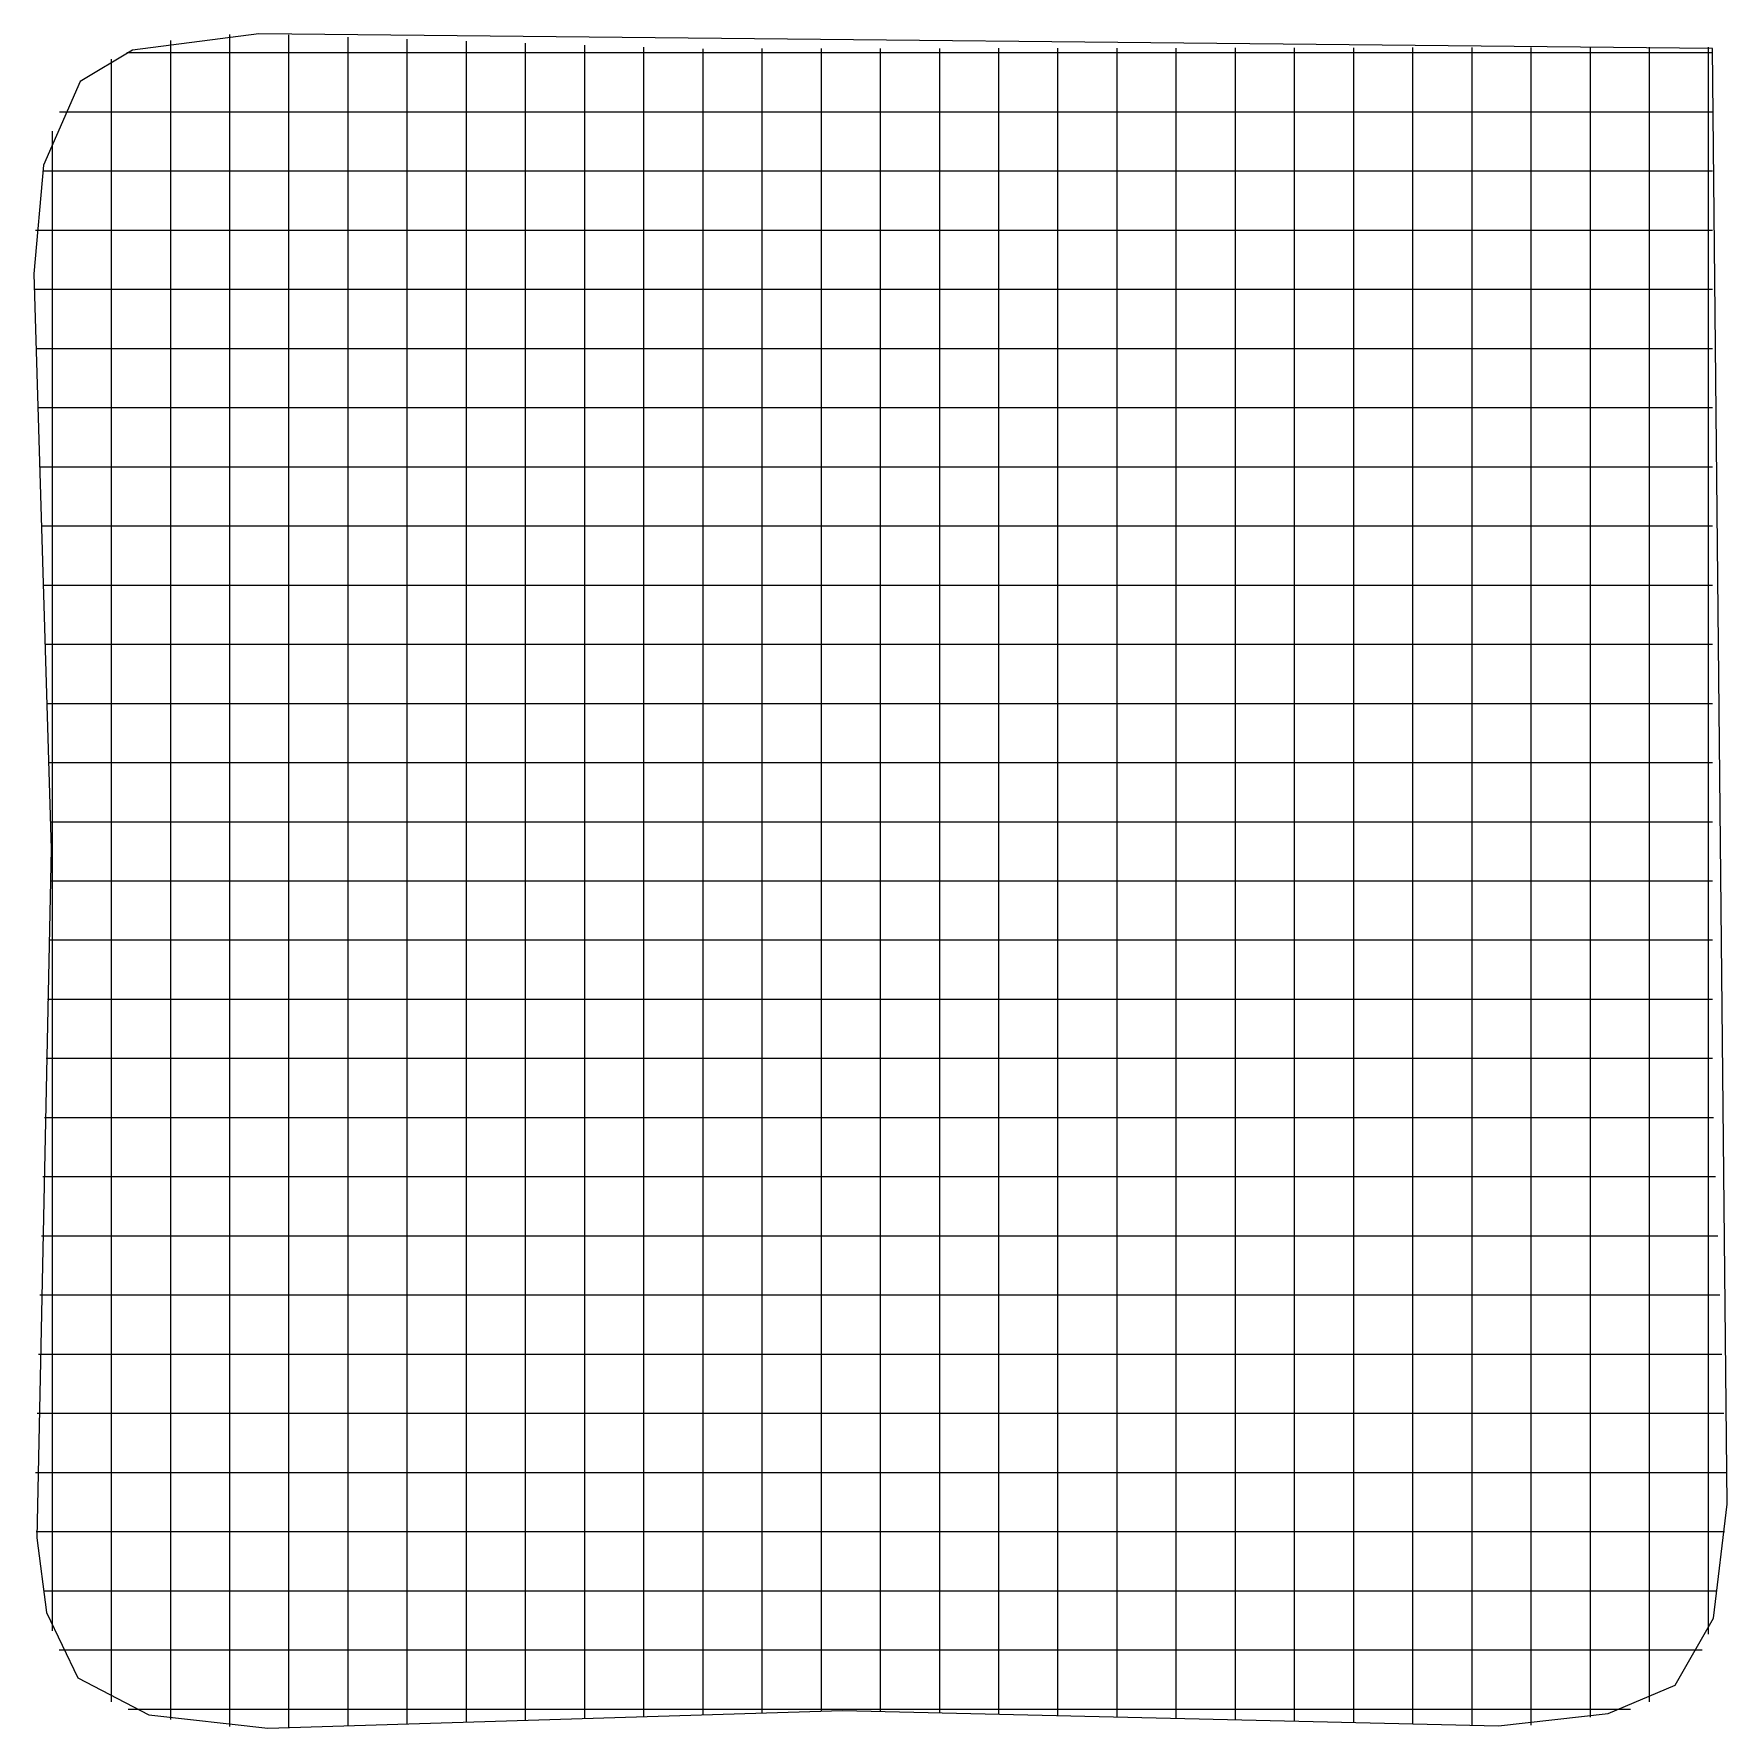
# Model space of a CAD drawing. Extents: x 0.4 to 14.7, y 0.4 to 14.8.
import ezdxf

# ---------------------------------------------------------------- set-up
doc = ezdxf.new("R2010")
doc.units = 0

msp = doc.modelspace()

# ---------------------------------------------------------------- linework, layer by layer
for p, q in [((2.337614, 14.750433), (1.270486, 14.61402)), ((2.337614, 14.750433), (1.270486, 14.61402)), ((14.624833, 14.626865), (2.337614, 14.750433)), ((14.624833, 14.626865), (2.337614, 14.750433)), ((1.270486, 14.61402), (0.827607, 14.348114)), ((1.270486, 14.61402), (0.827607, 14.348114)), ((1.592849, 14.655323), (1.592849, 14.695)), ((1.592849, 13.535068), (1.592849, 14.655323)), ((2.092849, 14.743), (2.092849, 14.744)), ((2.092849, 14.703323), (2.092849, 14.743)), ((2.092849, 13.491087), (2.092849, 14.703323)), ((2.592849, 14.702323), (2.592849, 14.742)), ((2.592849, 13.483145), (2.592849, 14.702323)), ((3.092849, 14.684323), (3.092849, 14.724)), ((3.092849, 13.494648), (3.092849, 14.684323)), ((3.592849, 14.667323), (3.592849, 14.707)), ((3.592849, 13.506284), (3.592849, 14.667323)), ((4.092849, 14.65019), (4.092849, 14.689868)), ((4.092849, 13.516919), (4.092849, 14.65019)), ((4.592849, 14.632323), (4.592849, 14.672)), ((4.592849, 13.528555), (4.592849, 14.632323)), ((5.092849, 14.615323), (5.092849, 14.655)), ((5.092849, 13.54019), (5.092849, 14.615323)), ((5.592849, 14.597323), (5.592849, 14.637)), ((6.092849, 14.585323), (6.092849, 14.625)), ((6.592849, 14.586323), (6.592849, 14.626)), ((7.092849, 14.587323), (7.092849, 14.627)), ((7.592849, 14.588323), (7.592849, 14.628)), ((8.092849, 14.588323), (8.092849, 14.628)), ((8.592849, 14.589323), (8.592849, 14.629)), ((9.092849, 14.590323), (9.092849, 14.63)), ((9.592849, 14.590323), (9.592849, 14.63)), ((10.092849, 14.591323), (10.092849, 14.631)), ((10.592849, 14.592323), (10.592849, 14.632)), ((11.092849, 14.593323), (11.092849, 14.633)), ((11.592849, 14.593323), (11.592849, 14.633)), ((12.092849, 14.594323), (12.092849, 14.634)), ((12.592849, 14.595323), (12.592849, 14.635)), ((13.092849, 14.596323), (13.092849, 14.635868)), ((13.592849, 14.596323), (13.592849, 14.636)), ((14.092849, 14.597323), (14.092849, 14.637)), ((14.592849, 14.598323), (14.592849, 14.638)), ((14.748822, 2.322916), (14.624833, 14.626865)), ((14.748822, 2.322916), (14.624833, 14.626865)), ((1.092849, 14.49719), (1.092849, 14.536868)), ((1.092849, 13.6442), (1.092849, 14.49719)), ((1.221, 14.592238), (1.260677, 14.592238)), ((1.221, 14.592238), (1.260677, 14.592238)), ((1.260677, 14.592238), (1.698887, 14.592238)), ((1.698887, 14.592238), (1.95921, 14.592238)), ((1.95921, 14.592238), (2.157597, 14.592238)), ((2.157597, 14.592238), (3.45921, 14.592238)), ((3.45921, 14.592238), (3.498887, 14.592238)), ((3.498887, 14.592238), (3.75921, 14.592238)), ((3.75921, 14.592238), (3.957597, 14.592238)), ((3.957597, 14.592238), (5.25921, 14.592238)), ((5.25921, 14.592238), (5.298887, 14.592238)), ((5.298887, 14.592238), (5.55921, 14.592238)), ((5.55921, 14.592238), (5.671365, 14.592238)), ((5.592849, 13.551694), (5.592849, 14.597323)), ((5.671365, 14.592238), (5.711042, 14.592238)), ((5.711042, 14.592238), (7.012655, 14.592238)), ((6.092849, 13.56399), (6.092849, 14.585323)), ((6.592849, 13.577139), (6.592849, 14.586323)), ((7.012655, 14.592238), (7.211042, 14.592238)), ((7.092849, 13.591155), (7.092849, 14.587323)), ((7.211042, 14.592238), (7.471365, 14.592238)), ((7.471365, 14.592238), (7.511042, 14.592238)), ((7.511042, 14.592238), (8.812655, 14.592238)), ((7.592849, 13.587816), (7.592849, 14.588323)), ((8.092849, 13.577403), (8.092849, 14.588323)), ((8.592849, 13.567123), (8.592849, 14.589323)), ((8.812655, 14.592238), (9.011042, 14.592238)), ((9.011042, 14.592238), (9.271365, 14.592238)), ((9.092849, 13.556842), (9.092849, 14.590323)), ((9.271365, 14.592238), (9.311042, 14.592238)), ((9.311042, 14.592238), (10.612655, 14.592238)), ((9.592849, 13.546429), (9.592849, 14.590323)), ((10.092849, 13.536148), (10.092849, 14.591323)), ((10.592849, 13.525868), (10.592849, 14.592323)), ((10.612655, 14.592238), (10.811042, 14.592238)), ((10.811042, 14.592238), (11.071365, 14.592238)), ((11.071365, 14.592238), (11.111042, 14.592238)), ((11.092849, 13.515587), (11.092849, 14.593323)), ((11.111042, 14.592238), (12.412655, 14.592238)), ((11.592849, 13.505174), (11.592849, 14.593323)), ((12.092849, 13.494894), (12.092849, 14.594323)), ((12.412655, 14.592238), (12.611042, 14.592238)), ((12.592849, 13.484613), (12.592849, 14.595323)), ((12.611042, 14.592238), (12.871365, 14.592238)), ((12.871365, 14.592238), (12.911042, 14.592238)), ((12.911042, 14.592238), (14.212655, 14.592238)), ((13.092849, 13.484745), (13.092849, 14.596323)), ((13.592849, 13.543752), (13.592849, 14.596323)), ((14.092849, 13.657558), (14.092849, 14.597323)), ((14.212655, 14.592238), (14.365677, 14.592238)), ((14.365677, 14.592238), (14.626, 14.592238)), ((14.592849, 14.154039), (14.592849, 14.598323)), ((0.827607, 14.348114), (0.519245, 13.639845)), ((0.827607, 14.348114), (0.519245, 13.639845)), ((0.654, 14.092238), (0.693677, 14.092238)), ((0.654, 14.092238), (0.693677, 14.092238)), ((0.693677, 14.092238), (1.623897, 14.092238)), ((1.623897, 14.092238), (1.822284, 14.092238)), ((1.822284, 14.092238), (2.082606, 14.092238)), ((2.082606, 14.092238), (2.122284, 14.092238)), ((2.122284, 14.092238), (3.423897, 14.092238)), ((3.423897, 14.092238), (3.622284, 14.092238)), ((3.622284, 14.092238), (3.882606, 14.092238)), ((3.882606, 14.092238), (3.922284, 14.092238)), ((3.922284, 14.092238), (5.223897, 14.092238)), ((5.223897, 14.092238), (5.422284, 14.092238)), ((5.422284, 14.092238), (5.682606, 14.092238)), ((5.682606, 14.092238), (5.722284, 14.092238)), ((5.722284, 14.092238), (7.023897, 14.092238)), ((7.023897, 14.092238), (7.222284, 14.092238)), ((7.222284, 14.092238), (7.482606, 14.092238)), ((7.482606, 14.092238), (7.522284, 14.092238)), ((7.522284, 14.092238), (8.823897, 14.092238)), ((8.823897, 14.092238), (9.022284, 14.092238)), ((9.022284, 14.092238), (9.282606, 14.092238)), ((9.282606, 14.092238), (9.322284, 14.092238)), ((9.322284, 14.092238), (10.623897, 14.092238)), ((10.623897, 14.092238), (10.822284, 14.092238)), ((10.822284, 14.092238), (11.082606, 14.092238)), ((11.082606, 14.092238), (11.122284, 14.092238)), ((11.122284, 14.092238), (12.423897, 14.092238)), ((12.423897, 14.092238), (12.622284, 14.092238)), ((12.622284, 14.092238), (12.882606, 14.092238)), ((12.882606, 14.092238), (12.922284, 14.092238)), ((12.922284, 14.092238), (14.223897, 14.092238)), ((14.223897, 14.092238), (14.365677, 14.092238)), ((14.365677, 14.092238), (14.626, 14.092238)), ((14.592849, 13.894584), (14.592849, 14.154039)), ((0.592849, 13.86394), (0.592849, 13.929)), ((14.592849, 13.696197), (14.592849, 13.894584)), ((0.592849, 13.824179), (0.592849, 13.86394)), ((0.592849, 12.522629), (0.592849, 13.824179)), ((0.519245, 13.639845), (0.436562, 12.722531)), ((0.519245, 13.639845), (0.436562, 12.722531)), ((1.092849, 13.445813), (1.092849, 13.6442)), ((14.092849, 13.459171), (14.092849, 13.657558)), ((14.592849, 12.393716), (14.592849, 13.696197)), ((0.511, 13.592238), (0.550677, 13.592238)), ((0.511, 13.592238), (0.550677, 13.592238)), ((0.550677, 13.592238), (1.604984, 13.592238)), ((1.592849, 13.336681), (1.592849, 13.535068)), ((1.604984, 13.592238), (1.803371, 13.592238)), ((1.803371, 13.592238), (2.063694, 13.592238)), ((2.063694, 13.592238), (2.103371, 13.592238)), ((2.092849, 13.2927), (2.092849, 13.491087)), ((2.103371, 13.592238), (3.404984, 13.592238)), ((2.592849, 13.284626), (2.592849, 13.483145)), ((3.092849, 13.296261), (3.092849, 13.494648)), ((3.404984, 13.592238), (3.603371, 13.592238)), ((3.592849, 13.307897), (3.592849, 13.506284)), ((3.603371, 13.592238), (3.863694, 13.592238)), ((3.863694, 13.592238), (3.903371, 13.592238)), ((3.903371, 13.592238), (5.204984, 13.592238)), ((4.092849, 13.318532), (4.092849, 13.516919)), ((4.592849, 13.330168), (4.592849, 13.528555)), ((5.092849, 13.341803), (5.092849, 13.54019)), ((5.204984, 13.592238), (5.403371, 13.592238)), ((5.403371, 13.592238), (5.663694, 13.592238)), ((5.592849, 13.353306), (5.592849, 13.551694)), ((5.663694, 13.592238), (5.703371, 13.592238)), ((5.703371, 13.592238), (7.004984, 13.592238)), ((6.092849, 13.365603), (6.092849, 13.56399)), ((6.592849, 13.378752), (6.592849, 13.577139)), ((7.004984, 13.592238), (7.203371, 13.592238)), ((7.092849, 13.392768), (7.092849, 13.591155)), ((7.203371, 13.592238), (7.463694, 13.592238)), ((7.463694, 13.592238), (7.503371, 13.592238)), ((7.503371, 13.592238), (8.804984, 13.592238)), ((7.592849, 13.389297), (7.592849, 13.587816)), ((8.092849, 13.379016), (8.092849, 13.577403)), ((8.592849, 13.368735), (8.592849, 13.567123)), ((8.804984, 13.592238), (9.003371, 13.592238)), ((9.003371, 13.592238), (9.263694, 13.592238)), ((9.092849, 13.358455), (9.092849, 13.556842)), ((9.263694, 13.592238), (9.303371, 13.592238)), ((9.303371, 13.592238), (10.604984, 13.592238)), ((9.592849, 13.348042), (9.592849, 13.546429)), ((10.092849, 13.337761), (10.092849, 13.536148)), ((10.592849, 13.327481), (10.592849, 13.525868)), ((10.604984, 13.592238), (10.803371, 13.592238)), ((10.803371, 13.592238), (11.063694, 13.592238)), ((11.063694, 13.592238), (11.103371, 13.592238)), ((11.092849, 13.317068), (11.092849, 13.515587)), ((11.103371, 13.592238), (12.404984, 13.592238)), ((11.592849, 13.306787), (11.592849, 13.505174)), ((12.092849, 13.296506), (12.092849, 13.494894)), ((12.404984, 13.592238), (12.603371, 13.592238)), ((12.592849, 13.286226), (12.592849, 13.484613)), ((12.603371, 13.592238), (12.863694, 13.592238)), ((12.863694, 13.592238), (12.903371, 13.592238)), ((12.903371, 13.592238), (14.204984, 13.592238)), ((13.092849, 13.286226), (13.092849, 13.484745)), ((13.592849, 13.345365), (13.592849, 13.543752)), ((14.204984, 13.592238), (14.365677, 13.592238)), ((14.365677, 13.592238), (14.626, 13.592238)), ((1.092849, 13.18549), (1.092849, 13.445813)), ((1.592849, 13.076358), (1.592849, 13.336681)), ((4.092849, 13.059077), (4.092849, 13.318532)), ((4.592849, 13.069845), (4.592849, 13.330168)), ((5.092849, 13.081481), (5.092849, 13.341803)), ((5.592849, 13.092984), (5.592849, 13.353306)), ((6.092849, 13.105281), (6.092849, 13.365603)), ((6.592849, 13.119297), (6.592849, 13.378752)), ((7.092849, 13.132445), (7.092849, 13.392768)), ((7.592849, 13.128974), (7.592849, 13.389297)), ((8.092849, 13.118694), (8.092849, 13.379016)), ((8.592849, 13.108413), (8.592849, 13.368735)), ((9.092849, 13.098132), (9.092849, 13.358455)), ((9.592849, 13.087719), (9.592849, 13.348042)), ((10.092849, 13.077439), (10.092849, 13.337761)), ((10.592849, 13.067158), (10.592849, 13.327481)), ((11.092849, 13.056745), (11.092849, 13.317068)), ((13.592849, 13.085042), (13.592849, 13.345365)), ((14.092849, 13.198848), (14.092849, 13.459171)), ((1.092849, 13.145813), (1.092849, 13.18549)), ((2.092849, 13.033245), (2.092849, 13.2927)), ((2.592849, 13.024303), (2.592849, 13.284626)), ((3.092849, 13.035939), (3.092849, 13.296261)), ((3.592849, 13.047574), (3.592849, 13.307897)), ((11.592849, 13.046465), (11.592849, 13.306787)), ((12.092849, 13.036184), (12.092849, 13.296506)), ((12.592849, 13.025903), (12.592849, 13.286226)), ((13.092849, 13.025903), (13.092849, 13.286226)), ((14.092849, 13.159171), (14.092849, 13.198848)), ((0.451, 13.092238), (0.490677, 13.092238)), ((0.451, 13.092238), (0.490677, 13.092238)), ((0.490677, 13.092238), (1.597048, 13.092238)), ((1.092849, 11.8442), (1.092849, 13.145813)), ((1.592849, 13.036681), (1.592849, 13.076358)), ((1.592849, 11.735068), (1.592849, 13.036681)), ((1.597048, 13.092238), (1.795435, 13.092238)), ((1.795435, 13.092238), (2.055758, 13.092238)), ((2.055758, 13.092238), (2.095435, 13.092238)), ((2.092849, 12.993568), (2.092849, 13.033245)), ((2.095435, 13.092238), (3.397048, 13.092238)), ((3.092849, 12.996261), (3.092849, 13.035939)), ((3.397048, 13.092238), (3.595435, 13.092238)), ((3.592849, 13.007897), (3.592849, 13.047574)), ((3.595435, 13.092238), (3.855758, 13.092238)), ((3.855758, 13.092238), (3.895435, 13.092238)), ((3.895435, 13.092238), (5.197048, 13.092238)), ((4.092849, 13.0194), (4.092849, 13.059077)), ((4.592849, 13.030168), (4.592849, 13.069845)), ((5.092849, 13.041803), (5.092849, 13.081481)), ((5.092849, 11.74019), (5.092849, 13.041803)), ((5.197048, 13.092238), (5.395435, 13.092238)), ((5.395435, 13.092238), (5.655758, 13.092238)), ((5.592849, 13.053306), (5.592849, 13.092984)), ((5.592849, 11.751694), (5.592849, 13.053306)), ((5.655758, 13.092238), (5.695435, 13.092238)), ((5.695435, 13.092238), (6.997048, 13.092238)), ((6.092849, 13.065603), (6.092849, 13.105281)), ((6.092849, 11.76399), (6.092849, 13.065603)), ((6.592849, 13.079619), (6.592849, 13.119297)), ((6.592849, 11.777139), (6.592849, 13.079619)), ((6.997048, 13.092238), (7.195435, 13.092238)), ((7.092849, 13.092768), (7.092849, 13.132445)), ((7.092849, 11.791155), (7.092849, 13.092768)), ((7.195435, 13.092238), (7.455758, 13.092238)), ((7.455758, 13.092238), (7.495435, 13.092238)), ((7.495435, 13.092238), (8.797048, 13.092238)), ((7.592849, 13.089429), (7.592849, 13.128974)), ((7.592849, 11.787816), (7.592849, 13.089429)), ((8.092849, 13.079016), (8.092849, 13.118694)), ((8.092849, 11.777403), (8.092849, 13.079016)), ((8.592849, 13.068735), (8.592849, 13.108413)), ((8.592849, 11.767123), (8.592849, 13.068735)), ((8.797048, 13.092238), (8.995435, 13.092238)), ((8.995435, 13.092238), (9.255758, 13.092238)), ((9.092849, 13.058455), (9.092849, 13.098132)), ((9.092849, 11.756842), (9.092849, 13.058455)), ((9.255758, 13.092238), (9.295435, 13.092238)), ((9.295435, 13.092238), (10.597048, 13.092238)), ((9.592849, 13.048042), (9.592849, 13.087719)), ((9.592849, 11.746429), (9.592849, 13.048042)), ((10.092849, 13.037761), (10.092849, 13.077439)), ((10.092849, 11.736148), (10.092849, 13.037761)), ((10.592849, 13.027481), (10.592849, 13.067158)), ((10.597048, 13.092238), (10.795435, 13.092238)), ((10.795435, 13.092238), (11.055758, 13.092238)), ((11.055758, 13.092238), (11.095435, 13.092238)), ((11.092849, 13.0172), (11.092849, 13.056745)), ((11.095435, 13.092238), (12.397048, 13.092238)), ((11.592849, 13.006787), (11.592849, 13.046465)), ((12.092849, 12.996506), (12.092849, 13.036184)), ((12.397048, 13.092238), (12.595435, 13.092238)), ((12.595435, 13.092238), (12.855758, 13.092238)), ((12.855758, 13.092238), (12.895435, 13.092238)), ((12.895435, 13.092238), (14.197048, 13.092238)), ((13.592849, 13.045365), (13.592849, 13.085042)), ((13.592849, 11.743752), (13.592849, 13.045365)), ((14.092849, 11.857558), (14.092849, 13.159171)), ((14.197048, 13.092238), (14.365677, 13.092238)), ((14.365677, 13.092238), (14.626, 13.092238)), ((2.092849, 11.691087), (2.092849, 12.993568)), ((2.592849, 12.984758), (2.592849, 13.024303)), ((2.592849, 11.683145), (2.592849, 12.984758)), ((3.092849, 11.694648), (3.092849, 12.996261)), ((3.592849, 11.706284), (3.592849, 13.007897)), ((4.092849, 11.716919), (4.092849, 13.0194)), ((4.592849, 11.728555), (4.592849, 13.030168)), ((10.592849, 11.725868), (10.592849, 13.027481)), ((11.092849, 11.715587), (11.092849, 13.0172)), ((11.592849, 11.705174), (11.592849, 13.006787)), ((12.092849, 11.694894), (12.092849, 12.996506)), ((12.592849, 12.986226), (12.592849, 13.025903)), ((12.592849, 11.684613), (12.592849, 12.986226)), ((13.092849, 12.986358), (13.092849, 13.025903)), ((13.092849, 11.684745), (13.092849, 12.986358)), ((0.436562, 12.722531), (0.581705, 7.862792)), ((0.436562, 12.722531), (0.581705, 7.862792)), ((0.438, 12.592238), (0.477677, 12.592238)), ((0.438, 12.592238), (0.477677, 12.592238)), ((0.477677, 12.592238), (1.595329, 12.592238)), ((0.592849, 12.324242), (0.592849, 12.522629)), ((1.595329, 12.592238), (1.793716, 12.592238)), ((1.793716, 12.592238), (2.054039, 12.592238)), ((2.054039, 12.592238), (2.093716, 12.592238)), ((2.093716, 12.592238), (3.395329, 12.592238)), ((3.395329, 12.592238), (3.593716, 12.592238)), ((3.593716, 12.592238), (3.854039, 12.592238)), ((3.854039, 12.592238), (3.893716, 12.592238)), ((3.893716, 12.592238), (5.195329, 12.592238)), ((5.195329, 12.592238), (5.393716, 12.592238)), ((5.393716, 12.592238), (5.654039, 12.592238)), ((5.654039, 12.592238), (5.693716, 12.592238)), ((5.693716, 12.592238), (6.995329, 12.592238)), ((6.995329, 12.592238), (7.193716, 12.592238)), ((7.193716, 12.592238), (7.454039, 12.592238)), ((7.454039, 12.592238), (7.493716, 12.592238)), ((7.493716, 12.592238), (8.795329, 12.592238)), ((8.795329, 12.592238), (8.993716, 12.592238)), ((8.993716, 12.592238), (9.254039, 12.592238)), ((9.254039, 12.592238), (9.293716, 12.592238)), ((9.293716, 12.592238), (10.595329, 12.592238)), ((10.595329, 12.592238), (10.793716, 12.592238)), ((10.793716, 12.592238), (11.054039, 12.592238)), ((11.054039, 12.592238), (11.093716, 12.592238)), ((11.093716, 12.592238), (12.395329, 12.592238)), ((12.395329, 12.592238), (12.593716, 12.592238)), ((12.593716, 12.592238), (12.854039, 12.592238)), ((12.854039, 12.592238), (12.893716, 12.592238)), ((12.893716, 12.592238), (14.195329, 12.592238)), ((14.195329, 12.592238), (14.365677, 12.592238)), ((14.365677, 12.592238), (14.626, 12.592238)), ((0.592849, 12.063919), (0.592849, 12.324242)), ((14.592849, 12.354039), (14.592849, 12.393716)), ((14.592849, 12.094584), (14.592849, 12.354039)), ((0.453, 12.092238), (0.492677, 12.092238)), ((0.453, 12.092238), (0.492677, 12.092238)), ((0.492677, 12.092238), (1.597313, 12.092238)), ((0.592849, 12.024242), (0.592849, 12.063919)), ((1.597313, 12.092238), (1.7957, 12.092238)), ((1.7957, 12.092238), (2.056023, 12.092238)), ((2.056023, 12.092238), (2.0957, 12.092238)), ((2.0957, 12.092238), (3.397313, 12.092238)), ((3.397313, 12.092238), (3.5957, 12.092238)), ((3.5957, 12.092238), (3.856023, 12.092238)), ((3.856023, 12.092238), (3.8957, 12.092238)), ((3.8957, 12.092238), (5.197313, 12.092238)), ((5.197313, 12.092238), (5.3957, 12.092238)), ((5.3957, 12.092238), (5.656023, 12.092238)), ((5.656023, 12.092238), (5.6957, 12.092238)), ((5.6957, 12.092238), (6.997313, 12.092238)), ((6.997313, 12.092238), (7.1957, 12.092238)), ((7.1957, 12.092238), (7.456023, 12.092238)), ((7.456023, 12.092238), (7.4957, 12.092238)), ((7.4957, 12.092238), (8.797313, 12.092238)), ((8.797313, 12.092238), (8.9957, 12.092238)), ((8.9957, 12.092238), (9.256023, 12.092238)), ((9.256023, 12.092238), (9.2957, 12.092238)), ((9.2957, 12.092238), (10.597313, 12.092238)), ((10.597313, 12.092238), (10.7957, 12.092238)), ((10.7957, 12.092238), (11.056023, 12.092238)), ((11.056023, 12.092238), (11.0957, 12.092238)), ((11.0957, 12.092238), (12.397313, 12.092238)), ((12.397313, 12.092238), (12.5957, 12.092238)), ((12.5957, 12.092238), (12.856023, 12.092238)), ((12.856023, 12.092238), (12.8957, 12.092238)), ((12.8957, 12.092238), (14.197313, 12.092238)), ((14.197313, 12.092238), (14.365677, 12.092238)), ((14.365677, 12.092238), (14.626, 12.092238)), ((14.592849, 11.896197), (14.592849, 12.094584)), ((0.592849, 10.722629), (0.592849, 12.024242)), ((14.592849, 10.593716), (14.592849, 11.896197)), ((1.092849, 11.645813), (1.092849, 11.8442)), ((5.592849, 11.553306), (5.592849, 11.751694)), ((6.092849, 11.565603), (6.092849, 11.76399)), ((6.592849, 11.578752), (6.592849, 11.777139)), ((7.092849, 11.592768), (7.092849, 11.791155)), ((7.592849, 11.589297), (7.592849, 11.787816)), ((8.092849, 11.579016), (8.092849, 11.777403)), ((8.592849, 11.568735), (8.592849, 11.767123)), ((9.092849, 11.558455), (9.092849, 11.756842)), ((9.592849, 11.548042), (9.592849, 11.746429)), ((13.592849, 11.545365), (13.592849, 11.743752)), ((14.092849, 11.659171), (14.092849, 11.857558)), ((1.092849, 11.38549), (1.092849, 11.645813)), ((1.592849, 11.536681), (1.592849, 11.735068)), ((2.092849, 11.4927), (2.092849, 11.691087)), ((2.592849, 11.484626), (2.592849, 11.683145)), ((3.092849, 11.496261), (3.092849, 11.694648)), ((3.592849, 11.507897), (3.592849, 11.706284)), ((4.092849, 11.518532), (4.092849, 11.716919)), ((4.592849, 11.530168), (4.592849, 11.728555)), ((5.092849, 11.541803), (5.092849, 11.74019)), ((10.092849, 11.537761), (10.092849, 11.736148)), ((10.592849, 11.527481), (10.592849, 11.725868)), ((11.092849, 11.517068), (11.092849, 11.715587)), ((11.592849, 11.506787), (11.592849, 11.705174)), ((12.092849, 11.496506), (12.092849, 11.694894)), ((12.592849, 11.486226), (12.592849, 11.684613)), ((13.092849, 11.486226), (13.092849, 11.684745)), ((14.092849, 11.398848), (14.092849, 11.659171)), ((0.468, 11.592238), (0.507677, 11.592238)), ((0.468, 11.592238), (0.507677, 11.592238)), ((0.507677, 11.592238), (1.599297, 11.592238)), ((1.592849, 11.276358), (1.592849, 11.536681)), ((1.599297, 11.592238), (1.797684, 11.592238)), ((1.797684, 11.592238), (2.058006, 11.592238)), ((2.058006, 11.592238), (2.097684, 11.592238)), ((2.092849, 11.233245), (2.092849, 11.4927)), ((2.097684, 11.592238), (3.399297, 11.592238)), ((2.592849, 11.224303), (2.592849, 11.484626)), ((3.092849, 11.235939), (3.092849, 11.496261)), ((3.399297, 11.592238), (3.597684, 11.592238)), ((3.592849, 11.247574), (3.592849, 11.507897)), ((3.597684, 11.592238), (3.858006, 11.592238)), ((3.858006, 11.592238), (3.897684, 11.592238)), ((3.897684, 11.592238), (5.199297, 11.592238)), ((4.092849, 11.259077), (4.092849, 11.518532)), ((4.592849, 11.269845), (4.592849, 11.530168)), ((5.092849, 11.281481), (5.092849, 11.541803)), ((5.199297, 11.592238), (5.397684, 11.592238)), ((5.397684, 11.592238), (5.658006, 11.592238)), ((5.592849, 11.292984), (5.592849, 11.553306)), ((5.658006, 11.592238), (5.697684, 11.592238)), ((5.697684, 11.592238), (6.999297, 11.592238)), ((6.092849, 11.305281), (6.092849, 11.565603)), ((6.592849, 11.319297), (6.592849, 11.578752)), ((6.999297, 11.592238), (7.197684, 11.592238)), ((7.092849, 11.332445), (7.092849, 11.592768)), ((7.197684, 11.592238), (7.458006, 11.592238)), ((7.458006, 11.592238), (7.497684, 11.592238)), ((7.497684, 11.592238), (8.799297, 11.592238)), ((7.592849, 11.328974), (7.592849, 11.589297)), ((8.092849, 11.318694), (8.092849, 11.579016)), ((8.592849, 11.308413), (8.592849, 11.568735)), ((8.799297, 11.592238), (8.997684, 11.592238)), ((8.997684, 11.592238), (9.258006, 11.592238)), ((9.092849, 11.298132), (9.092849, 11.558455)), ((9.258006, 11.592238), (9.297684, 11.592238)), ((9.297684, 11.592238), (10.599297, 11.592238)), ((9.592849, 11.287719), (9.592849, 11.548042)), ((10.092849, 11.277439), (10.092849, 11.537761)), ((10.592849, 11.267158), (10.592849, 11.527481)), ((10.599297, 11.592238), (10.797684, 11.592238)), ((10.797684, 11.592238), (11.058006, 11.592238)), ((11.058006, 11.592238), (11.097684, 11.592238)), ((11.092849, 11.256745), (11.092849, 11.517068)), ((11.097684, 11.592238), (12.399297, 11.592238)), ((11.592849, 11.246465), (11.592849, 11.506787)), ((12.092849, 11.236184), (12.092849, 11.496506)), ((12.399297, 11.592238), (12.597684, 11.592238)), ((12.592849, 11.225903), (12.592849, 11.486226)), ((12.597684, 11.592238), (12.858006, 11.592238)), ((12.858006, 11.592238), (12.897684, 11.592238)), ((12.897684, 11.592238), (14.199297, 11.592238)), ((13.092849, 11.225903), (13.092849, 11.486226)), ((13.592849, 11.285042), (13.592849, 11.545365)), ((14.199297, 11.592238), (14.365677, 11.592238)), ((14.365677, 11.592238), (14.626, 11.592238)), ((1.092849, 11.345813), (1.092849, 11.38549)), ((1.092849, 10.0442), (1.092849, 11.345813)), ((6.592849, 11.279619), (6.592849, 11.319297)), ((7.092849, 11.292768), (7.092849, 11.332445)), ((7.592849, 11.289429), (7.592849, 11.328974)), ((8.092849, 11.279016), (8.092849, 11.318694)), ((14.092849, 11.359171), (14.092849, 11.398848)), ((14.092849, 10.057558), (14.092849, 11.359171)), ((1.592849, 11.236681), (1.592849, 11.276358)), ((1.592849, 9.935068), (1.592849, 11.236681)), ((2.092849, 11.193568), (2.092849, 11.233245)), ((2.092849, 9.891087), (2.092849, 11.193568)), ((2.592849, 11.184758), (2.592849, 11.224303)), ((2.592849, 9.883145), (2.592849, 11.184758)), ((3.092849, 11.196261), (3.092849, 11.235939)), ((3.092849, 9.894648), (3.092849, 11.196261)), ((3.592849, 11.207897), (3.592849, 11.247574)), ((3.592849, 9.906284), (3.592849, 11.207897)), ((4.092849, 11.2194), (4.092849, 11.259077)), ((4.092849, 9.916919), (4.092849, 11.2194)), ((4.592849, 11.230168), (4.592849, 11.269845)), ((4.592849, 9.928555), (4.592849, 11.230168)), ((5.092849, 11.241803), (5.092849, 11.281481)), ((5.092849, 9.94019), (5.092849, 11.241803)), ((5.592849, 11.253306), (5.592849, 11.292984)), ((5.592849, 9.951694), (5.592849, 11.253306)), ((6.092849, 11.265603), (6.092849, 11.305281)), ((6.092849, 9.96399), (6.092849, 11.265603)), ((6.592849, 9.977139), (6.592849, 11.279619)), ((7.092849, 9.991155), (7.092849, 11.292768)), ((7.592849, 9.987816), (7.592849, 11.289429)), ((8.092849, 9.977403), (8.092849, 11.279016)), ((8.592849, 11.268735), (8.592849, 11.308413)), ((8.592849, 9.967123), (8.592849, 11.268735)), ((9.092849, 11.258455), (9.092849, 11.298132)), ((9.092849, 9.956842), (9.092849, 11.258455)), ((9.592849, 11.248042), (9.592849, 11.287719)), ((9.592849, 9.946429), (9.592849, 11.248042)), ((10.092849, 11.237761), (10.092849, 11.277439)), ((10.092849, 9.936148), (10.092849, 11.237761)), ((10.592849, 11.227481), (10.592849, 11.267158)), ((10.592849, 9.925868), (10.592849, 11.227481)), ((11.092849, 11.2172), (11.092849, 11.256745)), ((11.092849, 9.915587), (11.092849, 11.2172)), ((11.592849, 11.206787), (11.592849, 11.246465)), ((11.592849, 9.905174), (11.592849, 11.206787)), ((12.092849, 11.196506), (12.092849, 11.236184)), ((12.092849, 9.894894), (12.092849, 11.196506)), ((12.592849, 11.186226), (12.592849, 11.225903)), ((12.592849, 9.884613), (12.592849, 11.186226)), ((13.092849, 11.186358), (13.092849, 11.225903)), ((13.092849, 9.884745), (13.092849, 11.186358)), ((13.592849, 11.245365), (13.592849, 11.285042)), ((13.592849, 9.943752), (13.592849, 11.245365)), ((0.484, 11.092238), (0.523677, 11.092238)), ((0.484, 11.092238), (0.523677, 11.092238)), ((0.523677, 11.092238), (1.601413, 11.092238)), ((1.601413, 11.092238), (1.7998, 11.092238)), ((1.7998, 11.092238), (2.060123, 11.092238)), ((2.060123, 11.092238), (2.0998, 11.092238)), ((2.0998, 11.092238), (3.401413, 11.092238)), ((3.401413, 11.092238), (3.5998, 11.092238)), ((3.5998, 11.092238), (3.860123, 11.092238)), ((3.860123, 11.092238), (3.8998, 11.092238)), ((3.8998, 11.092238), (5.201413, 11.092238)), ((5.201413, 11.092238), (5.3998, 11.092238)), ((5.3998, 11.092238), (5.660123, 11.092238)), ((5.660123, 11.092238), (5.6998, 11.092238)), ((5.6998, 11.092238), (7.001413, 11.092238)), ((7.001413, 11.092238), (7.1998, 11.092238)), ((7.1998, 11.092238), (7.460123, 11.092238)), ((7.460123, 11.092238), (7.4998, 11.092238)), ((7.4998, 11.092238), (8.801413, 11.092238)), ((8.801413, 11.092238), (8.9998, 11.092238)), ((8.9998, 11.092238), (9.260123, 11.092238)), ((9.260123, 11.092238), (9.2998, 11.092238)), ((9.2998, 11.092238), (10.601413, 11.092238)), ((10.601413, 11.092238), (10.7998, 11.092238)), ((10.7998, 11.092238), (11.060123, 11.092238)), ((11.060123, 11.092238), (11.0998, 11.092238)), ((11.0998, 11.092238), (12.401413, 11.092238)), ((12.401413, 11.092238), (12.5998, 11.092238)), ((12.5998, 11.092238), (12.860123, 11.092238)), ((12.860123, 11.092238), (12.8998, 11.092238)), ((12.8998, 11.092238), (14.201413, 11.092238)), ((14.201413, 11.092238), (14.365677, 11.092238)), ((14.365677, 11.092238), (14.626, 11.092238)), ((0.592849, 10.524242), (0.592849, 10.722629)), ((0.499, 10.592238), (0.538677, 10.592238)), ((0.499, 10.592238), (0.538677, 10.592238)), ((0.538677, 10.592238), (1.603397, 10.592238)), ((0.592849, 10.263919), (0.592849, 10.524242)), ((1.603397, 10.592238), (1.801784, 10.592238)), ((1.801784, 10.592238), (2.062106, 10.592238)), ((2.062106, 10.592238), (2.101784, 10.592238)), ((2.101784, 10.592238), (3.403397, 10.592238)), ((3.403397, 10.592238), (3.601784, 10.592238)), ((3.601784, 10.592238), (3.862106, 10.592238)), ((3.862106, 10.592238), (3.901784, 10.592238)), ((3.901784, 10.592238), (5.203397, 10.592238)), ((5.203397, 10.592238), (5.401784, 10.592238)), ((5.401784, 10.592238), (5.662106, 10.592238)), ((5.662106, 10.592238), (5.701784, 10.592238)), ((5.701784, 10.592238), (7.003397, 10.592238)), ((7.003397, 10.592238), (7.201784, 10.592238)), ((7.201784, 10.592238), (7.462106, 10.592238)), ((7.462106, 10.592238), (7.501784, 10.592238)), ((7.501784, 10.592238), (8.803397, 10.592238)), ((8.803397, 10.592238), (9.001784, 10.592238)), ((9.001784, 10.592238), (9.262106, 10.592238)), ((9.262106, 10.592238), (9.301784, 10.592238)), ((9.301784, 10.592238), (10.603397, 10.592238)), ((10.603397, 10.592238), (10.801784, 10.592238)), ((10.801784, 10.592238), (11.062106, 10.592238)), ((11.062106, 10.592238), (11.101784, 10.592238)), ((11.101784, 10.592238), (12.403397, 10.592238)), ((12.403397, 10.592238), (12.601784, 10.592238)), ((12.601784, 10.592238), (12.862106, 10.592238)), ((12.862106, 10.592238), (12.901784, 10.592238)), ((12.901784, 10.592238), (14.203397, 10.592238)), ((14.203397, 10.592238), (14.365677, 10.592238)), ((14.365677, 10.592238), (14.626, 10.592238)), ((14.592849, 10.554039), (14.592849, 10.593716)), ((14.592849, 10.294584), (14.592849, 10.554039)), ((0.592849, 10.224242), (0.592849, 10.263919)), ((0.592849, 8.922629), (0.592849, 10.224242)), ((14.592849, 10.096197), (14.592849, 10.294584)), ((0.514, 10.092238), (0.553677, 10.092238)), ((0.514, 10.092238), (0.553677, 10.092238)), ((0.553677, 10.092238), (1.605381, 10.092238)), ((1.092849, 9.845813), (1.092849, 10.0442)), ((1.605381, 10.092238), (1.803768, 10.092238)), ((1.803768, 10.092238), (2.06409, 10.092238)), ((2.06409, 10.092238), (2.103768, 10.092238)), ((2.103768, 10.092238), (3.405381, 10.092238)), ((3.405381, 10.092238), (3.603768, 10.092238)), ((3.603768, 10.092238), (3.86409, 10.092238)), ((3.86409, 10.092238), (3.903768, 10.092238)), ((3.903768, 10.092238), (5.205381, 10.092238)), ((5.205381, 10.092238), (5.403768, 10.092238)), ((5.403768, 10.092238), (5.66409, 10.092238)), ((5.66409, 10.092238), (5.703768, 10.092238)), ((5.703768, 10.092238), (7.005381, 10.092238)), ((7.005381, 10.092238), (7.203768, 10.092238)), ((7.203768, 10.092238), (7.46409, 10.092238)), ((7.46409, 10.092238), (7.503768, 10.092238)), ((7.503768, 10.092238), (8.805381, 10.092238)), ((8.805381, 10.092238), (9.003768, 10.092238)), ((9.003768, 10.092238), (9.26409, 10.092238)), ((9.26409, 10.092238), (9.303768, 10.092238)), ((9.303768, 10.092238), (10.605381, 10.092238)), ((10.605381, 10.092238), (10.803768, 10.092238)), ((10.803768, 10.092238), (11.06409, 10.092238)), ((11.06409, 10.092238), (11.103768, 10.092238)), ((11.103768, 10.092238), (12.405381, 10.092238)), ((12.405381, 10.092238), (12.603768, 10.092238)), ((12.603768, 10.092238), (12.86409, 10.092238)), ((12.86409, 10.092238), (12.903768, 10.092238)), ((12.903768, 10.092238), (14.205381, 10.092238)), ((14.092849, 9.859171), (14.092849, 10.057558)), ((14.205381, 10.092238), (14.365677, 10.092238)), ((14.365677, 10.092238), (14.626, 10.092238)), ((14.592849, 8.793716), (14.592849, 10.096197)), ((1.592849, 9.736681), (1.592849, 9.935068)), ((2.092849, 9.6927), (2.092849, 9.891087)), ((2.592849, 9.684626), (2.592849, 9.883145)), ((3.092849, 9.696261), (3.092849, 9.894648)), ((3.592849, 9.707897), (3.592849, 9.906284)), ((4.092849, 9.718532), (4.092849, 9.916919)), ((4.592849, 9.730168), (4.592849, 9.928555)), ((5.092849, 9.741803), (5.092849, 9.94019)), ((5.592849, 9.753306), (5.592849, 9.951694)), ((6.092849, 9.765603), (6.092849, 9.96399)), ((6.592849, 9.778752), (6.592849, 9.977139)), ((7.092849, 9.792768), (7.092849, 9.991155)), ((7.592849, 9.789297), (7.592849, 9.987816)), ((8.092849, 9.779016), (8.092849, 9.977403)), ((8.592849, 9.768735), (8.592849, 9.967123)), ((9.092849, 9.758455), (9.092849, 9.956842)), ((9.592849, 9.748042), (9.592849, 9.946429)), ((10.092849, 9.737761), (10.092849, 9.936148)), ((10.592849, 9.727481), (10.592849, 9.925868)), ((11.092849, 9.717068), (11.092849, 9.915587)), ((11.592849, 9.706787), (11.592849, 9.905174)), ((12.092849, 9.696506), (12.092849, 9.894894)), ((12.592849, 9.686226), (12.592849, 9.884613)), ((13.092849, 9.686226), (13.092849, 9.884745)), ((13.592849, 9.745365), (13.592849, 9.943752)), ((1.092849, 9.58549), (1.092849, 9.845813)), ((5.092849, 9.481481), (5.092849, 9.741803)), ((5.592849, 9.492984), (5.592849, 9.753306)), ((6.092849, 9.505281), (6.092849, 9.765603)), ((6.592849, 9.519297), (6.592849, 9.778752)), ((7.092849, 9.532445), (7.092849, 9.792768)), ((7.592849, 9.528974), (7.592849, 9.789297)), ((8.092849, 9.518694), (8.092849, 9.779016)), ((8.592849, 9.508413), (8.592849, 9.768735)), ((9.092849, 9.498132), (9.092849, 9.758455)), ((9.592849, 9.487719), (9.592849, 9.748042)), ((10.092849, 9.477439), (10.092849, 9.737761)), ((13.592849, 9.485042), (13.592849, 9.745365)), ((14.092849, 9.598848), (14.092849, 9.859171)), ((1.592849, 9.476358), (1.592849, 9.736681)), ((2.092849, 9.433245), (2.092849, 9.6927)), ((2.592849, 9.424303), (2.592849, 9.684626)), ((3.092849, 9.435939), (3.092849, 9.696261)), ((3.592849, 9.447574), (3.592849, 9.707897)), ((4.092849, 9.459077), (4.092849, 9.718532)), ((4.592849, 9.469845), (4.592849, 9.730168)), ((10.592849, 9.467158), (10.592849, 9.727481)), ((11.092849, 9.456745), (11.092849, 9.717068)), ((11.592849, 9.446465), (11.592849, 9.706787)), ((12.092849, 9.436184), (12.092849, 9.696506)), ((12.592849, 9.425903), (12.592849, 9.686226)), ((13.092849, 9.425903), (13.092849, 9.686226)), ((14.092849, 9.559171), (14.092849, 9.598848)), ((0.529, 9.592238), (0.568677, 9.592238)), ((0.529, 9.592238), (0.568677, 9.592238)), ((0.568677, 9.592238), (1.607365, 9.592238)), ((1.092849, 9.545813), (1.092849, 9.58549)), ((1.092849, 8.2442), (1.092849, 9.545813)), ((1.592849, 9.436681), (1.592849, 9.476358)), ((1.607365, 9.592238), (1.805884, 9.592238)), ((1.805884, 9.592238), (2.066206, 9.592238)), ((2.066206, 9.592238), (2.105752, 9.592238)), ((2.105752, 9.592238), (3.407365, 9.592238)), ((3.407365, 9.592238), (3.605884, 9.592238)), ((3.605884, 9.592238), (3.866206, 9.592238)), ((3.866206, 9.592238), (3.905752, 9.592238)), ((3.905752, 9.592238), (5.207365, 9.592238)), ((4.092849, 9.4194), (4.092849, 9.459077)), ((4.592849, 9.430168), (4.592849, 9.469845)), ((5.092849, 9.441803), (5.092849, 9.481481)), ((5.207365, 9.592238), (5.405884, 9.592238)), ((5.405884, 9.592238), (5.666206, 9.592238)), ((5.592849, 9.453306), (5.592849, 9.492984)), ((5.592849, 8.151694), (5.592849, 9.453306)), ((5.666206, 9.592238), (5.705752, 9.592238)), ((5.705752, 9.592238), (7.007365, 9.592238)), ((6.092849, 9.465603), (6.092849, 9.505281)), ((6.092849, 8.16399), (6.092849, 9.465603)), ((6.592849, 9.479619), (6.592849, 9.519297)), ((6.592849, 8.177139), (6.592849, 9.479619)), ((7.007365, 9.592238), (7.205884, 9.592238)), ((7.092849, 9.492768), (7.092849, 9.532445)), ((7.092849, 8.191155), (7.092849, 9.492768)), ((7.205884, 9.592238), (7.466206, 9.592238)), ((7.466206, 9.592238), (7.505752, 9.592238)), ((7.505752, 9.592238), (8.807365, 9.592238)), ((7.592849, 9.489429), (7.592849, 9.528974)), ((7.592849, 8.187816), (7.592849, 9.489429)), ((8.092849, 9.479016), (8.092849, 9.518694)), ((8.092849, 8.177403), (8.092849, 9.479016)), ((8.592849, 9.468735), (8.592849, 9.508413)), ((8.592849, 8.167123), (8.592849, 9.468735)), ((8.807365, 9.592238), (9.005884, 9.592238)), ((9.005884, 9.592238), (9.266206, 9.592238)), ((9.092849, 9.458455), (9.092849, 9.498132)), ((9.092849, 8.156842), (9.092849, 9.458455)), ((9.266206, 9.592238), (9.305752, 9.592238)), ((9.305752, 9.592238), (10.607365, 9.592238)), ((9.592849, 9.448042), (9.592849, 9.487719)), ((10.092849, 9.437761), (10.092849, 9.477439)), ((10.592849, 9.427481), (10.592849, 9.467158)), ((10.607365, 9.592238), (10.805884, 9.592238)), ((10.805884, 9.592238), (11.066206, 9.592238)), ((11.066206, 9.592238), (11.105752, 9.592238)), ((11.092849, 9.4172), (11.092849, 9.456745)), ((11.105752, 9.592238), (12.407365, 9.592238)), ((12.407365, 9.592238), (12.605884, 9.592238)), ((12.605884, 9.592238), (12.866206, 9.592238)), ((12.866206, 9.592238), (12.905752, 9.592238)), ((12.905752, 9.592238), (14.207365, 9.592238)), ((13.592849, 9.445365), (13.592849, 9.485042)), ((14.092849, 8.257558), (14.092849, 9.559171)), ((14.207365, 9.592238), (14.365677, 9.592238)), ((14.365677, 9.592238), (14.626, 9.592238)), ((1.592849, 8.135068), (1.592849, 9.436681)), ((2.092849, 9.393568), (2.092849, 9.433245)), ((2.092849, 8.091087), (2.092849, 9.393568)), ((2.592849, 9.384758), (2.592849, 9.424303)), ((2.592849, 8.083145), (2.592849, 9.384758)), ((3.092849, 9.396261), (3.092849, 9.435939)), ((3.092849, 8.094648), (3.092849, 9.396261)), ((3.592849, 9.407897), (3.592849, 9.447574)), ((3.592849, 8.106284), (3.592849, 9.407897)), ((4.092849, 8.116919), (4.092849, 9.4194)), ((4.592849, 8.128555), (4.592849, 9.430168)), ((5.092849, 8.14019), (5.092849, 9.441803)), ((9.592849, 8.146429), (9.592849, 9.448042)), ((10.092849, 8.136148), (10.092849, 9.437761)), ((10.592849, 8.125868), (10.592849, 9.427481)), ((11.092849, 8.115587), (11.092849, 9.4172)), ((11.592849, 9.406787), (11.592849, 9.446465)), ((11.592849, 8.105174), (11.592849, 9.406787)), ((12.092849, 9.396506), (12.092849, 9.436184)), ((12.092849, 8.094894), (12.092849, 9.396506)), ((12.592849, 9.386226), (12.592849, 9.425903)), ((12.592849, 8.084613), (12.592849, 9.386226)), ((13.092849, 9.386358), (13.092849, 9.425903)), ((13.092849, 8.084745), (13.092849, 9.386358)), ((13.592849, 8.143752), (13.592849, 9.445365)), ((0.545, 9.092238), (0.584677, 9.092238)), ((0.545, 9.092238), (0.584677, 9.092238)), ((0.584677, 9.092238), (1.609481, 9.092238)), ((1.609481, 9.092238), (1.807868, 9.092238)), ((1.807868, 9.092238), (2.06819, 9.092238)), ((2.06819, 9.092238), (2.107868, 9.092238)), ((2.107868, 9.092238), (3.409481, 9.092238)), ((3.409481, 9.092238), (3.607868, 9.092238)), ((3.607868, 9.092238), (3.86819, 9.092238)), ((3.86819, 9.092238), (3.907868, 9.092238)), ((3.907868, 9.092238), (5.209481, 9.092238)), ((5.209481, 9.092238), (5.407868, 9.092238)), ((5.407868, 9.092238), (5.66819, 9.092238)), ((5.66819, 9.092238), (5.707868, 9.092238)), ((5.707868, 9.092238), (7.009481, 9.092238)), ((7.009481, 9.092238), (7.207868, 9.092238)), ((7.207868, 9.092238), (7.46819, 9.092238)), ((7.46819, 9.092238), (7.507868, 9.092238)), ((7.507868, 9.092238), (8.809481, 9.092238)), ((8.809481, 9.092238), (9.007868, 9.092238)), ((9.007868, 9.092238), (9.26819, 9.092238)), ((9.26819, 9.092238), (9.307868, 9.092238)), ((9.307868, 9.092238), (10.609481, 9.092238)), ((10.609481, 9.092238), (10.807868, 9.092238)), ((10.807868, 9.092238), (11.06819, 9.092238)), ((11.06819, 9.092238), (11.107868, 9.092238)), ((11.107868, 9.092238), (12.409481, 9.092238)), ((12.409481, 9.092238), (12.607868, 9.092238)), ((12.607868, 9.092238), (12.86819, 9.092238)), ((12.86819, 9.092238), (12.907868, 9.092238)), ((12.907868, 9.092238), (14.209481, 9.092238)), ((14.209481, 9.092238), (14.365677, 9.092238)), ((14.365677, 9.092238), (14.626, 9.092238)), ((0.592849, 8.724242), (0.592849, 8.922629)), ((14.592849, 8.754039), (14.592849, 8.793716)), ((14.592849, 8.494584), (14.592849, 8.754039)), ((0.56, 8.592238), (0.599677, 8.592238)), ((0.56, 8.592238), (0.599677, 8.592238)), ((0.592849, 8.463919), (0.592849, 8.724242)), ((0.599677, 8.592238), (1.611465, 8.592238)), ((1.611465, 8.592238), (1.809852, 8.592238)), ((1.809852, 8.592238), (2.070174, 8.592238)), ((2.070174, 8.592238), (2.109852, 8.592238)), ((2.109852, 8.592238), (3.411465, 8.592238)), ((3.411465, 8.592238), (3.609852, 8.592238)), ((3.609852, 8.592238), (3.870174, 8.592238)), ((3.870174, 8.592238), (3.909852, 8.592238)), ((3.909852, 8.592238), (5.211465, 8.592238)), ((5.211465, 8.592238), (5.409852, 8.592238)), ((5.409852, 8.592238), (5.670174, 8.592238)), ((5.670174, 8.592238), (5.709852, 8.592238)), ((5.709852, 8.592238), (7.011465, 8.592238)), ((7.011465, 8.592238), (7.209852, 8.592238)), ((7.209852, 8.592238), (7.470174, 8.592238)), ((7.470174, 8.592238), (7.509852, 8.592238)), ((7.509852, 8.592238), (8.811465, 8.592238)), ((8.811465, 8.592238), (9.009852, 8.592238)), ((9.009852, 8.592238), (9.270174, 8.592238)), ((9.270174, 8.592238), (9.309852, 8.592238)), ((9.309852, 8.592238), (10.611465, 8.592238)), ((10.611465, 8.592238), (10.809852, 8.592238)), ((10.809852, 8.592238), (11.070174, 8.592238)), ((11.070174, 8.592238), (11.109852, 8.592238)), ((11.109852, 8.592238), (12.411465, 8.592238)), ((12.411465, 8.592238), (12.609852, 8.592238)), ((12.609852, 8.592238), (12.870174, 8.592238)), ((12.870174, 8.592238), (12.909852, 8.592238)), ((12.909852, 8.592238), (14.211465, 8.592238)), ((14.211465, 8.592238), (14.365677, 8.592238)), ((14.365677, 8.592238), (14.626, 8.592238)), ((0.592849, 8.424242), (0.592849, 8.463919)), ((14.592849, 8.296197), (14.592849, 8.494584)), ((0.592849, 7.122629), (0.592849, 8.424242)), ((1.092849, 8.045813), (1.092849, 8.2442)), ((6.092849, 7.965603), (6.092849, 8.16399)), ((6.592849, 7.978752), (6.592849, 8.177139)), ((7.092849, 7.992768), (7.092849, 8.191155)), ((7.592849, 7.989297), (7.592849, 8.187816)), ((8.092849, 7.979016), (8.092849, 8.177403)), ((8.592849, 7.968735), (8.592849, 8.167123)), ((14.092849, 8.059171), (14.092849, 8.257558)), ((14.592849, 6.993716), (14.592849, 8.296197)), ((0.575, 8.092238), (0.614677, 8.092238)), ((0.575, 8.092238), (0.614677, 8.092238)), ((0.614677, 8.092238), (1.613448, 8.092238)), ((1.092849, 7.78549), (1.092849, 8.045813)), ((1.592849, 7.936681), (1.592849, 8.135068)), ((1.613448, 8.092238), (1.811968, 8.092238)), ((1.811968, 8.092238), (2.07229, 8.092238)), ((2.07229, 8.092238), (2.111835, 8.092238)), ((2.092849, 7.8927), (2.092849, 8.091087)), ((2.111835, 8.092238), (3.413448, 8.092238)), ((2.592849, 7.884626), (2.592849, 8.083145)), ((3.092849, 7.896261), (3.092849, 8.094648)), ((3.413448, 8.092238), (3.611968, 8.092238)), ((3.592849, 7.907897), (3.592849, 8.106284)), ((3.611968, 8.092238), (3.87229, 8.092238)), ((3.87229, 8.092238), (3.911835, 8.092238)), ((3.911835, 8.092238), (5.213448, 8.092238)), ((4.092849, 7.918532), (4.092849, 8.116919)), ((4.592849, 7.930168), (4.592849, 8.128555)), ((5.092849, 7.941803), (5.092849, 8.14019)), ((5.213448, 8.092238), (5.411968, 8.092238)), ((5.411968, 8.092238), (5.67229, 8.092238)), ((5.592849, 7.953306), (5.592849, 8.151694)), ((5.67229, 8.092238), (5.711835, 8.092238)), ((5.711835, 8.092238), (7.013448, 8.092238)), ((7.013448, 8.092238), (7.211968, 8.092238)), ((7.211968, 8.092238), (7.47229, 8.092238)), ((7.47229, 8.092238), (7.511835, 8.092238)), ((7.511835, 8.092238), (8.813448, 8.092238)), ((8.813448, 8.092238), (9.011968, 8.092238)), ((9.011968, 8.092238), (9.27229, 8.092238)), ((9.092849, 7.958455), (9.092849, 8.156842)), ((9.27229, 8.092238), (9.311835, 8.092238)), ((9.311835, 8.092238), (10.613448, 8.092238)), ((9.592849, 7.948042), (9.592849, 8.146429)), ((10.092849, 7.937761), (10.092849, 8.136148)), ((10.592849, 7.927481), (10.592849, 8.125868)), ((10.613448, 8.092238), (10.811968, 8.092238)), ((10.811968, 8.092238), (11.07229, 8.092238)), ((11.07229, 8.092238), (11.111835, 8.092238)), ((11.092849, 7.917068), (11.092849, 8.115587)), ((11.111835, 8.092238), (12.413448, 8.092238)), ((11.592849, 7.906787), (11.592849, 8.105174)), ((12.092849, 7.896506), (12.092849, 8.094894)), ((12.413448, 8.092238), (12.611968, 8.092238)), ((12.592849, 7.886226), (12.592849, 8.084613)), ((12.611968, 8.092238), (12.87229, 8.092238)), ((12.87229, 8.092238), (12.911835, 8.092238)), ((12.911835, 8.092238), (14.213448, 8.092238)), ((13.092849, 7.886226), (13.092849, 8.084745)), ((13.592849, 7.945365), (13.592849, 8.143752)), ((14.092849, 7.798848), (14.092849, 8.059171)), ((14.213448, 8.092238), (14.365677, 8.092238)), ((14.365677, 8.092238), (14.626, 8.092238)), ((1.592849, 7.676358), (1.592849, 7.936681)), ((2.092849, 7.633245), (2.092849, 7.8927)), ((2.592849, 7.624303), (2.592849, 7.884626)), ((3.092849, 7.635939), (3.092849, 7.896261)), ((3.592849, 7.647574), (3.592849, 7.907897)), ((4.092849, 7.659077), (4.092849, 7.918532)), ((4.592849, 7.669845), (4.592849, 7.930168)), ((5.092849, 7.681481), (5.092849, 7.941803)), ((5.592849, 7.692984), (5.592849, 7.953306)), ((6.092849, 7.705281), (6.092849, 7.965603)), ((6.592849, 7.719297), (6.592849, 7.978752)), ((7.092849, 7.732445), (7.092849, 7.992768)), ((7.592849, 7.728974), (7.592849, 7.989297)), ((8.092849, 7.718694), (8.092849, 7.979016)), ((8.592849, 7.708413), (8.592849, 7.968735)), ((9.092849, 7.698132), (9.092849, 7.958455)), ((9.592849, 7.687719), (9.592849, 7.948042)), ((10.092849, 7.677439), (10.092849, 7.937761)), ((10.592849, 7.667158), (10.592849, 7.927481)), ((11.092849, 7.656745), (11.092849, 7.917068)), ((11.592849, 7.646465), (11.592849, 7.906787)), ((12.092849, 7.636184), (12.092849, 7.896506)), ((12.592849, 7.625903), (12.592849, 7.886226)), ((13.092849, 7.625903), (13.092849, 7.886226)), ((13.592849, 7.685042), (13.592849, 7.945365)), ((0.581705, 7.862792), (0.462729, 2.040033)), ((0.581705, 7.862792), (0.462729, 2.040033)), ((1.092849, 7.745813), (1.092849, 7.78549)), ((1.092849, 6.4442), (1.092849, 7.745813)), ((7.092849, 7.692768), (7.092849, 7.732445)), ((14.092849, 7.759171), (14.092849, 7.798848)), ((14.092849, 6.457558), (14.092849, 7.759171)), ((0.576, 7.592238), (0.615677, 7.592238)), ((0.576, 7.592238), (0.615677, 7.592238)), ((0.615677, 7.592238), (1.613581, 7.592238)), ((1.592849, 7.636681), (1.592849, 7.676358)), ((1.592849, 6.335068), (1.592849, 7.636681)), ((1.613581, 7.592238), (1.8121, 7.592238)), ((1.8121, 7.592238), (2.072423, 7.592238)), ((2.072423, 7.592238), (2.111968, 7.592238)), ((2.092849, 7.593568), (2.092849, 7.633245)), ((2.092849, 6.291087), (2.092849, 7.593568)), ((2.111968, 7.592238), (3.413581, 7.592238)), ((2.592849, 7.584758), (2.592849, 7.624303)), ((3.092849, 7.596261), (3.092849, 7.635939)), ((3.092849, 6.294648), (3.092849, 7.596261)), ((3.413581, 7.592238), (3.6121, 7.592238)), ((3.592849, 7.607897), (3.592849, 7.647574)), ((3.592849, 6.306284), (3.592849, 7.607897)), ((3.6121, 7.592238), (3.872423, 7.592238)), ((3.872423, 7.592238), (3.911968, 7.592238)), ((3.911968, 7.592238), (5.213581, 7.592238)), ((4.092849, 7.6194), (4.092849, 7.659077)), ((4.092849, 6.316919), (4.092849, 7.6194)), ((4.592849, 7.630168), (4.592849, 7.669845)), ((4.592849, 6.328555), (4.592849, 7.630168)), ((5.092849, 7.641803), (5.092849, 7.681481)), ((5.092849, 6.34019), (5.092849, 7.641803)), ((5.213581, 7.592238), (5.4121, 7.592238)), ((5.4121, 7.592238), (5.672423, 7.592238)), ((5.592849, 7.653306), (5.592849, 7.692984)), ((5.592849, 6.351694), (5.592849, 7.653306)), ((5.672423, 7.592238), (5.711968, 7.592238)), ((5.711968, 7.592238), (7.013581, 7.592238)), ((6.092849, 7.665603), (6.092849, 7.705281)), ((6.092849, 6.36399), (6.092849, 7.665603)), ((6.592849, 7.679619), (6.592849, 7.719297)), ((6.592849, 6.377139), (6.592849, 7.679619)), ((7.013581, 7.592238), (7.2121, 7.592238)), ((7.092849, 6.391155), (7.092849, 7.692768)), ((7.2121, 7.592238), (7.472423, 7.592238)), ((7.472423, 7.592238), (7.511968, 7.592238)), ((7.511968, 7.592238), (8.813581, 7.592238)), ((7.592849, 7.689429), (7.592849, 7.728974)), ((7.592849, 6.387816), (7.592849, 7.689429)), ((8.092849, 7.679016), (8.092849, 7.718694)), ((8.092849, 6.377403), (8.092849, 7.679016)), ((8.592849, 7.668735), (8.592849, 7.708413)), ((8.592849, 6.367123), (8.592849, 7.668735)), ((8.813581, 7.592238), (9.0121, 7.592238)), ((9.0121, 7.592238), (9.272423, 7.592238)), ((9.092849, 7.658455), (9.092849, 7.698132)), ((9.092849, 6.356842), (9.092849, 7.658455)), ((9.272423, 7.592238), (9.311968, 7.592238)), ((9.311968, 7.592238), (10.613581, 7.592238)), ((9.592849, 7.648042), (9.592849, 7.687719)), ((9.592849, 6.346429), (9.592849, 7.648042)), ((10.092849, 7.637761), (10.092849, 7.677439)), ((10.092849, 6.336148), (10.092849, 7.637761)), ((10.592849, 7.627481), (10.592849, 7.667158)), ((10.592849, 6.325868), (10.592849, 7.627481)), ((10.613581, 7.592238), (10.8121, 7.592238)), ((10.8121, 7.592238), (11.072423, 7.592238)), ((11.072423, 7.592238), (11.111968, 7.592238)), ((11.092849, 7.6172), (11.092849, 7.656745)), ((11.092849, 6.315587), (11.092849, 7.6172)), ((11.111968, 7.592238), (12.413581, 7.592238)), ((11.592849, 7.606787), (11.592849, 7.646465)), ((11.592849, 6.305174), (11.592849, 7.606787)), ((12.092849, 7.596506), (12.092849, 7.636184)), ((12.092849, 6.294894), (12.092849, 7.596506)), ((12.413581, 7.592238), (12.6121, 7.592238)), ((12.592849, 7.586226), (12.592849, 7.625903)), ((12.6121, 7.592238), (12.872423, 7.592238)), ((12.872423, 7.592238), (12.911968, 7.592238)), ((12.911968, 7.592238), (14.213581, 7.592238)), ((13.092849, 7.586358), (13.092849, 7.625903)), ((13.592849, 7.645365), (13.592849, 7.685042)), ((13.592849, 6.343752), (13.592849, 7.645365)), ((14.213581, 7.592238), (14.365677, 7.592238)), ((14.365677, 7.592238), (14.626, 7.592238)), ((2.592849, 6.283145), (2.592849, 7.584758)), ((12.592849, 6.284613), (12.592849, 7.586226)), ((13.092849, 6.284745), (13.092849, 7.586358)), ((0.564, 7.092238), (0.603677, 7.092238)), ((0.564, 7.092238), (0.603677, 7.092238)), ((0.592849, 6.924242), (0.592849, 7.122629)), ((0.603677, 7.092238), (1.611994, 7.092238)), ((1.611994, 7.092238), (1.810381, 7.092238)), ((1.810381, 7.092238), (2.070703, 7.092238)), ((2.070703, 7.092238), (2.110381, 7.092238)), ((2.110381, 7.092238), (3.411994, 7.092238)), ((3.411994, 7.092238), (3.610381, 7.092238)), ((3.610381, 7.092238), (3.870703, 7.092238)), ((3.870703, 7.092238), (3.910381, 7.092238)), ((3.910381, 7.092238), (5.211994, 7.092238)), ((5.211994, 7.092238), (5.410381, 7.092238)), ((5.410381, 7.092238), (5.670703, 7.092238)), ((5.670703, 7.092238), (5.710381, 7.092238)), ((5.710381, 7.092238), (7.011994, 7.092238)), ((7.011994, 7.092238), (7.210381, 7.092238)), ((7.210381, 7.092238), (7.470703, 7.092238)), ((7.470703, 7.092238), (7.510381, 7.092238)), ((7.510381, 7.092238), (8.811994, 7.092238)), ((8.811994, 7.092238), (9.010381, 7.092238)), ((9.010381, 7.092238), (9.270703, 7.092238)), ((9.270703, 7.092238), (9.310381, 7.092238)), ((9.310381, 7.092238), (10.611994, 7.092238)), ((10.611994, 7.092238), (10.810381, 7.092238)), ((10.810381, 7.092238), (11.070703, 7.092238)), ((11.070703, 7.092238), (11.110381, 7.092238)), ((11.110381, 7.092238), (12.411994, 7.092238)), ((12.411994, 7.092238), (12.610381, 7.092238)), ((12.610381, 7.092238), (12.870703, 7.092238)), ((12.870703, 7.092238), (12.910381, 7.092238)), ((12.910381, 7.092238), (14.211994, 7.092238)), ((14.211994, 7.092238), (14.365677, 7.092238)), ((14.365677, 7.092238), (14.626, 7.092238)), ((0.592849, 6.663919), (0.592849, 6.924242)), ((14.592849, 6.954039), (14.592849, 6.993716)), ((14.592849, 6.694584), (14.592849, 6.954039)), ((0.551, 6.592238), (0.590677, 6.592238)), ((0.551, 6.592238), (0.590677, 6.592238)), ((0.590677, 6.592238), (1.610274, 6.592238)), ((0.592849, 6.624242), (0.592849, 6.663919)), ((0.592849, 5.322629), (0.592849, 6.624242)), ((1.610274, 6.592238), (1.808661, 6.592238)), ((1.808661, 6.592238), (2.068984, 6.592238)), ((2.068984, 6.592238), (2.108661, 6.592238)), ((2.108661, 6.592238), (3.410274, 6.592238)), ((3.410274, 6.592238), (3.608661, 6.592238)), ((3.608661, 6.592238), (3.868984, 6.592238)), ((3.868984, 6.592238), (3.908661, 6.592238)), ((3.908661, 6.592238), (5.210274, 6.592238)), ((5.210274, 6.592238), (5.408661, 6.592238)), ((5.408661, 6.592238), (5.668984, 6.592238)), ((5.668984, 6.592238), (5.708661, 6.592238)), ((5.708661, 6.592238), (7.010274, 6.592238)), ((7.010274, 6.592238), (7.208661, 6.592238)), ((7.208661, 6.592238), (7.468984, 6.592238)), ((7.468984, 6.592238), (7.508661, 6.592238)), ((7.508661, 6.592238), (8.810274, 6.592238)), ((8.810274, 6.592238), (9.008661, 6.592238)), ((9.008661, 6.592238), (9.268984, 6.592238)), ((9.268984, 6.592238), (9.308661, 6.592238)), ((9.308661, 6.592238), (10.610274, 6.592238)), ((10.610274, 6.592238), (10.808661, 6.592238)), ((10.808661, 6.592238), (11.068984, 6.592238)), ((11.068984, 6.592238), (11.108661, 6.592238)), ((11.108661, 6.592238), (12.410274, 6.592238)), ((12.410274, 6.592238), (12.608661, 6.592238)), ((12.608661, 6.592238), (12.868984, 6.592238)), ((12.868984, 6.592238), (12.908661, 6.592238)), ((12.908661, 6.592238), (14.210274, 6.592238)), ((14.210274, 6.592238), (14.365677, 6.592238)), ((14.365677, 6.592238), (14.626, 6.592238)), ((14.592849, 6.496197), (14.592849, 6.694584)), ((1.092849, 6.245813), (1.092849, 6.4442)), ((14.092849, 6.259171), (14.092849, 6.457558)), ((14.592849, 5.193716), (14.592849, 6.496197)), ((1.592849, 6.136681), (1.592849, 6.335068)), ((3.592849, 6.107897), (3.592849, 6.306284)), ((4.092849, 6.118532), (4.092849, 6.316919)), ((4.592849, 6.130168), (4.592849, 6.328555)), ((5.092849, 6.141803), (5.092849, 6.34019)), ((5.592849, 6.153306), (5.592849, 6.351694)), ((6.092849, 6.165603), (6.092849, 6.36399)), ((6.592849, 6.178752), (6.592849, 6.377139)), ((7.092849, 6.192768), (7.092849, 6.391155)), ((7.592849, 6.189297), (7.592849, 6.387816)), ((8.092849, 6.179016), (8.092849, 6.377403)), ((8.592849, 6.168735), (8.592849, 6.367123)), ((9.092849, 6.158455), (9.092849, 6.356842)), ((9.592849, 6.148042), (9.592849, 6.346429)), ((10.092849, 6.137761), (10.092849, 6.336148)), ((10.592849, 6.127481), (10.592849, 6.325868)), ((11.092849, 6.117068), (11.092849, 6.315587)), ((11.592849, 6.106787), (11.592849, 6.305174)), ((13.592849, 6.145365), (13.592849, 6.343752)), ((1.092849, 5.98549), (1.092849, 6.245813)), ((2.092849, 6.0927), (2.092849, 6.291087)), ((2.592849, 6.084626), (2.592849, 6.283145)), ((3.092849, 6.096261), (3.092849, 6.294648)), ((6.092849, 5.905281), (6.092849, 6.165603)), ((6.592849, 5.919297), (6.592849, 6.178752)), ((7.092849, 5.932445), (7.092849, 6.192768)), ((7.592849, 5.928974), (7.592849, 6.189297)), ((8.092849, 5.918694), (8.092849, 6.179016)), ((8.592849, 5.908413), (8.592849, 6.168735)), ((9.092849, 5.898132), (9.092849, 6.158455)), ((12.092849, 6.096506), (12.092849, 6.294894)), ((12.592849, 6.086226), (12.592849, 6.284613)), ((13.092849, 6.086226), (13.092849, 6.284745)), ((14.092849, 5.998848), (14.092849, 6.259171)), ((0.539, 6.092238), (0.578677, 6.092238)), ((0.539, 6.092238), (0.578677, 6.092238)), ((0.578677, 6.092238), (1.608687, 6.092238)), ((1.592849, 5.876358), (1.592849, 6.136681)), ((1.608687, 6.092238), (1.807074, 6.092238)), ((1.807074, 6.092238), (2.067397, 6.092238)), ((2.067397, 6.092238), (2.107074, 6.092238)), ((2.092849, 5.833245), (2.092849, 6.0927)), ((2.107074, 6.092238), (3.408687, 6.092238)), ((2.592849, 5.824303), (2.592849, 6.084626)), ((3.092849, 5.835939), (3.092849, 6.096261)), ((3.408687, 6.092238), (3.607074, 6.092238)), ((3.592849, 5.847574), (3.592849, 6.107897)), ((3.607074, 6.092238), (3.867397, 6.092238)), ((3.867397, 6.092238), (3.907074, 6.092238)), ((3.907074, 6.092238), (5.208687, 6.092238)), ((4.092849, 5.859077), (4.092849, 6.118532)), ((4.592849, 5.869845), (4.592849, 6.130168)), ((5.092849, 5.881481), (5.092849, 6.141803)), ((5.208687, 6.092238), (5.407074, 6.092238)), ((5.407074, 6.092238), (5.667397, 6.092238)), ((5.592849, 5.892984), (5.592849, 6.153306)), ((5.667397, 6.092238), (5.707074, 6.092238)), ((5.707074, 6.092238), (7.008687, 6.092238)), ((7.008687, 6.092238), (7.207074, 6.092238)), ((7.207074, 6.092238), (7.467397, 6.092238)), ((7.467397, 6.092238), (7.507074, 6.092238)), ((7.507074, 6.092238), (8.808687, 6.092238)), ((8.808687, 6.092238), (9.007074, 6.092238)), ((9.007074, 6.092238), (9.267397, 6.092238)), ((9.267397, 6.092238), (9.307074, 6.092238)), ((9.307074, 6.092238), (10.608687, 6.092238)), ((9.592849, 5.887719), (9.592849, 6.148042)), ((10.092849, 5.877439), (10.092849, 6.137761)), ((10.592849, 5.867158), (10.592849, 6.127481)), ((10.608687, 6.092238), (10.807074, 6.092238)), ((10.807074, 6.092238), (11.067397, 6.092238)), ((11.067397, 6.092238), (11.107074, 6.092238)), ((11.092849, 5.856745), (11.092849, 6.117068)), ((11.107074, 6.092238), (12.408687, 6.092238)), ((11.592849, 5.846465), (11.592849, 6.106787)), ((12.092849, 5.836184), (12.092849, 6.096506)), ((12.408687, 6.092238), (12.607074, 6.092238)), ((12.592849, 5.825903), (12.592849, 6.086226)), ((12.607074, 6.092238), (12.867397, 6.092238)), ((12.867397, 6.092238), (12.907074, 6.092238)), ((12.907074, 6.092238), (14.208687, 6.092238)), ((13.092849, 5.825903), (13.092849, 6.086226)), ((13.592849, 5.885042), (13.592849, 6.145365)), ((14.208687, 6.092238), (14.365677, 6.092238)), ((14.365677, 6.092238), (14.626, 6.092238)), ((1.092849, 5.945813), (1.092849, 5.98549)), ((1.092849, 4.6442), (1.092849, 5.945813)), ((1.592849, 5.836681), (1.592849, 5.876358)), ((5.092849, 5.841803), (5.092849, 5.881481)), ((5.592849, 5.853306), (5.592849, 5.892984)), ((6.092849, 5.865603), (6.092849, 5.905281)), ((6.592849, 5.879619), (6.592849, 5.919297)), ((6.592849, 4.577139), (6.592849, 5.879619)), ((7.092849, 5.892768), (7.092849, 5.932445)), ((7.092849, 4.591155), (7.092849, 5.892768)), ((7.592849, 5.889429), (7.592849, 5.928974)), ((7.592849, 4.587816), (7.592849, 5.889429)), ((8.092849, 5.879016), (8.092849, 5.918694)), ((8.092849, 4.577403), (8.092849, 5.879016)), ((8.592849, 5.868735), (8.592849, 5.908413)), ((9.092849, 5.858455), (9.092849, 5.898132)), ((9.592849, 5.848042), (9.592849, 5.887719)), ((10.092849, 5.837761), (10.092849, 5.877439)), ((13.592849, 5.845365), (13.592849, 5.885042)), ((14.092849, 5.959171), (14.092849, 5.998848)), ((14.092849, 4.657558), (14.092849, 5.959171)), ((1.592849, 4.535068), (1.592849, 5.836681)), ((2.092849, 5.793568), (2.092849, 5.833245)), ((2.092849, 4.491087), (2.092849, 5.793568)), ((2.592849, 5.784758), (2.592849, 5.824303)), ((2.592849, 4.483145), (2.592849, 5.784758)), ((3.092849, 5.796261), (3.092849, 5.835939)), ((3.092849, 4.494648), (3.092849, 5.796261)), ((3.592849, 5.807897), (3.592849, 5.847574)), ((3.592849, 4.506284), (3.592849, 5.807897)), ((4.092849, 5.8194), (4.092849, 5.859077)), ((4.092849, 4.516919), (4.092849, 5.8194)), ((4.592849, 5.830168), (4.592849, 5.869845)), ((4.592849, 4.528555), (4.592849, 5.830168)), ((5.092849, 4.54019), (5.092849, 5.841803)), ((5.592849, 4.551694), (5.592849, 5.853306)), ((6.092849, 4.56399), (6.092849, 5.865603)), ((8.592849, 4.567123), (8.592849, 5.868735)), ((9.092849, 4.556842), (9.092849, 5.858455)), ((9.592849, 4.546429), (9.592849, 5.848042)), ((10.092849, 4.536148), (10.092849, 5.837761)), ((10.592849, 5.827481), (10.592849, 5.867158)), ((10.592849, 4.525868), (10.592849, 5.827481)), ((11.092849, 5.8172), (11.092849, 5.856745)), ((11.092849, 4.515587), (11.092849, 5.8172)), ((11.592849, 5.806787), (11.592849, 5.846465)), ((11.592849, 4.505174), (11.592849, 5.806787)), ((12.092849, 5.796506), (12.092849, 5.836184)), ((12.092849, 4.494894), (12.092849, 5.796506)), ((12.592849, 5.786226), (12.592849, 5.825903)), ((12.592849, 4.484613), (12.592849, 5.786226)), ((13.092849, 5.786358), (13.092849, 5.825903)), ((13.092849, 4.484745), (13.092849, 5.786358)), ((13.592849, 4.543752), (13.592849, 5.845365)), ((0.526, 5.592238), (0.565677, 5.592238)), ((0.526, 5.592238), (0.565677, 5.592238)), ((0.565677, 5.592238), (1.61391, 5.592238)), ((1.61391, 5.592238), (1.812297, 5.592238)), ((1.812297, 5.592238), (2.072619, 5.592238)), ((2.072619, 5.592238), (2.112297, 5.592238)), ((2.112297, 5.592238), (3.41391, 5.592238)), ((3.41391, 5.592238), (3.612297, 5.592238)), ((3.612297, 5.592238), (3.872619, 5.592238)), ((3.872619, 5.592238), (3.912297, 5.592238)), ((3.912297, 5.592238), (5.21391, 5.592238)), ((5.21391, 5.592238), (5.412297, 5.592238)), ((5.412297, 5.592238), (5.672619, 5.592238)), ((5.672619, 5.592238), (5.712297, 5.592238)), ((5.712297, 5.592238), (7.01391, 5.592238)), ((7.01391, 5.592238), (7.212297, 5.592238)), ((7.212297, 5.592238), (7.472619, 5.592238)), ((7.472619, 5.592238), (7.512297, 5.592238)), ((7.512297, 5.592238), (8.81391, 5.592238)), ((8.81391, 5.592238), (9.012297, 5.592238)), ((9.012297, 5.592238), (9.272619, 5.592238)), ((9.272619, 5.592238), (9.312297, 5.592238)), ((9.312297, 5.592238), (10.61391, 5.592238)), ((10.61391, 5.592238), (10.812297, 5.592238)), ((10.812297, 5.592238), (11.072619, 5.592238)), ((11.072619, 5.592238), (11.112297, 5.592238)), ((11.112297, 5.592238), (12.41391, 5.592238)), ((12.41391, 5.592238), (12.612297, 5.592238)), ((12.612297, 5.592238), (12.872619, 5.592238)), ((12.872619, 5.592238), (12.912297, 5.592238)), ((12.912297, 5.592238), (14.21391, 5.592238)), ((14.21391, 5.592238), (14.373677, 5.592238)), ((14.373677, 5.592238), (14.634, 5.592238)), ((0.592849, 5.124242), (0.592849, 5.322629)), ((14.592849, 5.154039), (14.592849, 5.193716)), ((0.513, 5.092238), (0.552677, 5.092238)), ((0.513, 5.092238), (0.552677, 5.092238)), ((0.552677, 5.092238), (1.626942, 5.092238)), ((0.592849, 4.863919), (0.592849, 5.124242)), ((1.626942, 5.092238), (1.825461, 5.092238)), ((1.825461, 5.092238), (2.085784, 5.092238)), ((2.085784, 5.092238), (2.125329, 5.092238)), ((2.125329, 5.092238), (3.426942, 5.092238)), ((3.426942, 5.092238), (3.625461, 5.092238)), ((3.625461, 5.092238), (3.885784, 5.092238)), ((3.885784, 5.092238), (3.925329, 5.092238)), ((3.925329, 5.092238), (5.226942, 5.092238)), ((5.226942, 5.092238), (5.425461, 5.092238)), ((5.425461, 5.092238), (5.685784, 5.092238)), ((5.685784, 5.092238), (5.725329, 5.092238)), ((5.725329, 5.092238), (7.026942, 5.092238)), ((7.026942, 5.092238), (7.225461, 5.092238)), ((7.225461, 5.092238), (7.485784, 5.092238)), ((7.485784, 5.092238), (7.525329, 5.092238)), ((7.525329, 5.092238), (8.826942, 5.092238)), ((8.826942, 5.092238), (9.025461, 5.092238)), ((9.025461, 5.092238), (9.285784, 5.092238)), ((9.285784, 5.092238), (9.325329, 5.092238)), ((9.325329, 5.092238), (10.626942, 5.092238)), ((10.626942, 5.092238), (10.825461, 5.092238)), ((10.825461, 5.092238), (11.085784, 5.092238)), ((11.085784, 5.092238), (11.125329, 5.092238)), ((11.125329, 5.092238), (12.426942, 5.092238)), ((12.426942, 5.092238), (12.625461, 5.092238)), ((12.625461, 5.092238), (12.885784, 5.092238)), ((12.885784, 5.092238), (12.925329, 5.092238)), ((12.925329, 5.092238), (14.226942, 5.092238)), ((14.226942, 5.092238), (14.390677, 5.092238)), ((14.390677, 5.092238), (14.651, 5.092238)), ((14.592849, 4.894584), (14.592849, 5.154039)), ((14.592849, 4.696197), (14.592849, 4.894584)), ((0.592849, 4.824242), (0.592849, 4.863919)), ((0.592849, 3.522629), (0.592849, 4.824242)), ((0.501, 4.592238), (0.540677, 4.592238)), ((0.501, 4.592238), (0.540677, 4.592238)), ((0.540677, 4.592238), (1.640974, 4.592238)), ((1.092849, 4.445813), (1.092849, 4.6442)), ((1.640974, 4.592238), (1.839361, 4.592238)), ((1.839361, 4.592238), (2.099684, 4.592238)), ((2.099684, 4.592238), (2.139361, 4.592238)), ((2.139361, 4.592238), (3.440974, 4.592238)), ((3.440974, 4.592238), (3.639361, 4.592238)), ((3.639361, 4.592238), (3.899684, 4.592238)), ((3.899684, 4.592238), (3.939361, 4.592238)), ((3.939361, 4.592238), (5.240974, 4.592238)), ((5.240974, 4.592238), (5.439361, 4.592238)), ((5.439361, 4.592238), (5.699684, 4.592238)), ((5.699684, 4.592238), (5.739361, 4.592238)), ((5.739361, 4.592238), (7.040974, 4.592238)), ((7.040974, 4.592238), (7.239361, 4.592238)), ((7.092849, 4.392768), (7.092849, 4.591155)), ((7.239361, 4.592238), (7.499684, 4.592238)), ((7.499684, 4.592238), (7.539361, 4.592238)), ((7.539361, 4.592238), (8.840974, 4.592238)), ((7.592849, 4.389297), (7.592849, 4.587816)), ((8.840974, 4.592238), (9.039361, 4.592238)), ((9.039361, 4.592238), (9.299684, 4.592238)), ((9.299684, 4.592238), (9.339361, 4.592238)), ((9.339361, 4.592238), (10.640974, 4.592238)), ((10.640974, 4.592238), (10.839361, 4.592238)), ((10.839361, 4.592238), (11.099684, 4.592238)), ((11.099684, 4.592238), (11.139361, 4.592238)), ((11.139361, 4.592238), (12.440974, 4.592238)), ((12.440974, 4.592238), (12.639361, 4.592238)), ((12.639361, 4.592238), (12.899684, 4.592238)), ((12.899684, 4.592238), (12.939361, 4.592238)), ((12.939361, 4.592238), (14.240974, 4.592238)), ((14.092849, 4.459171), (14.092849, 4.657558)), ((14.240974, 4.592238), (14.408677, 4.592238)), ((14.408677, 4.592238), (14.669, 4.592238)), ((14.592849, 3.393716), (14.592849, 4.696197)), ((1.092849, 4.18549), (1.092849, 4.445813)), ((1.592849, 4.336681), (1.592849, 4.535068)), ((2.092849, 4.2927), (2.092849, 4.491087)), ((2.592849, 4.284626), (2.592849, 4.483145)), ((3.092849, 4.296261), (3.092849, 4.494648)), ((3.592849, 4.307897), (3.592849, 4.506284)), ((4.092849, 4.318532), (4.092849, 4.516919)), ((4.592849, 4.330168), (4.592849, 4.528555)), ((5.092849, 4.341803), (5.092849, 4.54019)), ((5.592849, 4.353306), (5.592849, 4.551694)), ((6.092849, 4.365603), (6.092849, 4.56399)), ((6.592849, 4.378752), (6.592849, 4.577139)), ((8.092849, 4.379016), (8.092849, 4.577403)), ((8.592849, 4.368735), (8.592849, 4.567123)), ((9.092849, 4.358455), (9.092849, 4.556842)), ((9.592849, 4.348042), (9.592849, 4.546429)), ((10.092849, 4.337761), (10.092849, 4.536148)), ((10.592849, 4.327481), (10.592849, 4.525868)), ((11.092849, 4.317068), (11.092849, 4.515587)), ((11.592849, 4.306787), (11.592849, 4.505174)), ((12.092849, 4.296506), (12.092849, 4.494894)), ((12.592849, 4.286226), (12.592849, 4.484613)), ((13.092849, 4.286226), (13.092849, 4.484745)), ((13.592849, 4.345365), (13.592849, 4.543752)), ((14.092849, 4.198848), (14.092849, 4.459171)), ((1.592849, 4.076358), (1.592849, 4.336681)), ((3.092849, 4.035939), (3.092849, 4.296261)), ((3.592849, 4.047574), (3.592849, 4.307897)), ((4.092849, 4.059077), (4.092849, 4.318532)), ((4.592849, 4.069845), (4.592849, 4.330168)), ((5.092849, 4.081481), (5.092849, 4.341803)), ((5.592849, 4.092984), (5.592849, 4.353306)), ((6.092849, 4.105281), (6.092849, 4.365603)), ((6.592849, 4.119297), (6.592849, 4.378752)), ((7.092849, 4.132445), (7.092849, 4.392768)), ((7.592849, 4.128974), (7.592849, 4.389297)), ((8.092849, 4.118694), (8.092849, 4.379016)), ((8.592849, 4.108413), (8.592849, 4.368735)), ((9.092849, 4.098132), (9.092849, 4.358455)), ((9.592849, 4.087719), (9.592849, 4.348042)), ((10.092849, 4.077439), (10.092849, 4.337761)), ((10.592849, 4.067158), (10.592849, 4.327481)), ((11.092849, 4.056745), (11.092849, 4.317068)), ((11.592849, 4.046465), (11.592849, 4.306787)), ((12.092849, 4.036184), (12.092849, 4.296506)), ((13.592849, 4.085042), (13.592849, 4.345365)), ((1.092849, 4.145813), (1.092849, 4.18549)), ((2.092849, 4.033245), (2.092849, 4.2927)), ((2.592849, 4.024303), (2.592849, 4.284626)), ((12.592849, 4.025903), (12.592849, 4.286226)), ((13.092849, 4.025903), (13.092849, 4.286226)), ((14.092849, 4.159171), (14.092849, 4.198848)), ((14.092849, 2.857558), (14.092849, 4.159171)), ((0.488, 4.092238), (0.527677, 4.092238)), ((0.488, 4.092238), (0.527677, 4.092238)), ((0.527677, 4.092238), (1.654874, 4.092238)), ((1.092849, 2.8442), (1.092849, 4.145813)), ((1.592849, 4.036681), (1.592849, 4.076358)), ((1.592849, 2.735068), (1.592849, 4.036681)), ((1.654874, 4.092238), (1.853261, 4.092238)), ((1.853261, 4.092238), (2.112716, 4.092238)), ((2.092849, 3.993568), (2.092849, 4.033245)), ((2.112716, 4.092238), (2.152394, 4.092238)), ((2.152394, 4.092238), (3.454874, 4.092238)), ((2.592849, 3.984758), (2.592849, 4.024303)), ((3.092849, 3.996261), (3.092849, 4.035939)), ((3.454874, 4.092238), (3.653261, 4.092238)), ((3.592849, 4.007897), (3.592849, 4.047574)), ((3.653261, 4.092238), (3.912716, 4.092238)), ((3.912716, 4.092238), (3.952394, 4.092238)), ((3.952394, 4.092238), (5.254874, 4.092238)), ((4.092849, 4.0194), (4.092849, 4.059077)), ((4.092849, 2.716919), (4.092849, 4.0194)), ((4.592849, 4.030168), (4.592849, 4.069845)), ((4.592849, 2.728555), (4.592849, 4.030168)), ((5.092849, 4.041803), (5.092849, 4.081481)), ((5.092849, 2.74019), (5.092849, 4.041803)), ((5.254874, 4.092238), (5.453261, 4.092238)), ((5.453261, 4.092238), (5.712716, 4.092238)), ((5.592849, 4.053306), (5.592849, 4.092984)), ((5.592849, 2.751694), (5.592849, 4.053306)), ((5.712716, 4.092238), (5.752394, 4.092238)), ((5.752394, 4.092238), (7.054874, 4.092238)), ((6.092849, 4.065603), (6.092849, 4.105281)), ((6.092849, 2.76399), (6.092849, 4.065603)), ((6.592849, 4.079619), (6.592849, 4.119297)), ((6.592849, 2.777139), (6.592849, 4.079619)), ((7.054874, 4.092238), (7.253261, 4.092238)), ((7.092849, 4.092768), (7.092849, 4.132445)), ((7.092849, 2.791155), (7.092849, 4.092768)), ((7.253261, 4.092238), (7.512716, 4.092238)), ((7.512716, 4.092238), (7.552394, 4.092238)), ((7.552394, 4.092238), (8.854874, 4.092238)), ((7.592849, 4.089429), (7.592849, 4.128974)), ((7.592849, 2.787816), (7.592849, 4.089429)), ((8.092849, 4.079016), (8.092849, 4.118694)), ((8.092849, 2.777403), (8.092849, 4.079016)), ((8.592849, 4.068735), (8.592849, 4.108413)), ((8.592849, 2.767123), (8.592849, 4.068735)), ((8.854874, 4.092238), (9.053261, 4.092238)), ((9.053261, 4.092238), (9.312716, 4.092238)), ((9.092849, 4.058455), (9.092849, 4.098132)), ((9.092849, 2.756842), (9.092849, 4.058455)), ((9.312716, 4.092238), (9.352394, 4.092238)), ((9.352394, 4.092238), (10.654874, 4.092238)), ((9.592849, 4.048042), (9.592849, 4.087719)), ((9.592849, 2.746429), (9.592849, 4.048042)), ((10.092849, 4.037761), (10.092849, 4.077439)), ((10.092849, 2.736148), (10.092849, 4.037761)), ((10.592849, 4.027481), (10.592849, 4.067158)), ((10.592849, 2.725868), (10.592849, 4.027481)), ((10.654874, 4.092238), (10.853261, 4.092238)), ((10.853261, 4.092238), (11.112716, 4.092238)), ((11.092849, 4.0172), (11.092849, 4.056745)), ((11.092849, 2.715587), (11.092849, 4.0172)), ((11.112716, 4.092238), (11.152394, 4.092238)), ((11.152394, 4.092238), (12.454874, 4.092238)), ((11.592849, 4.006787), (11.592849, 4.046465)), ((12.092849, 3.996506), (12.092849, 4.036184)), ((12.454874, 4.092238), (12.653261, 4.092238)), ((12.592849, 3.986226), (12.592849, 4.025903)), ((12.653261, 4.092238), (12.912716, 4.092238)), ((12.912716, 4.092238), (12.952394, 4.092238)), ((12.952394, 4.092238), (14.254874, 4.092238)), ((13.092849, 3.986358), (13.092849, 4.025903)), ((13.592849, 4.045365), (13.592849, 4.085042)), ((13.592849, 2.743752), (13.592849, 4.045365)), ((14.254874, 4.092238), (14.426677, 4.092238)), ((14.426677, 4.092238), (14.687, 4.092238)), ((2.092849, 2.691087), (2.092849, 3.993568)), ((2.592849, 2.683145), (2.592849, 3.984758)), ((3.092849, 2.694648), (3.092849, 3.996261)), ((3.592849, 2.706284), (3.592849, 4.007897)), ((11.592849, 2.705174), (11.592849, 4.006787)), ((12.092849, 2.694894), (12.092849, 3.996506)), ((12.592849, 2.684613), (12.592849, 3.986226)), ((13.092849, 2.684745), (13.092849, 3.986358)), ((0.476, 3.592238), (0.515677, 3.592238)), ((0.476, 3.592238), (0.515677, 3.592238)), ((0.515677, 3.592238), (1.668039, 3.592238)), ((1.668039, 3.592238), (1.866426, 3.592238)), ((1.866426, 3.592238), (2.126748, 3.592238)), ((2.126748, 3.592238), (2.166426, 3.592238)), ((2.166426, 3.592238), (3.468039, 3.592238)), ((3.468039, 3.592238), (3.666426, 3.592238)), ((3.666426, 3.592238), (3.926748, 3.592238)), ((3.926748, 3.592238), (3.966426, 3.592238)), ((3.966426, 3.592238), (5.268039, 3.592238)), ((5.268039, 3.592238), (5.466426, 3.592238)), ((5.466426, 3.592238), (5.726748, 3.592238)), ((5.726748, 3.592238), (5.766426, 3.592238)), ((5.766426, 3.592238), (7.068039, 3.592238)), ((7.068039, 3.592238), (7.266426, 3.592238)), ((7.266426, 3.592238), (7.526748, 3.592238)), ((7.526748, 3.592238), (7.566426, 3.592238)), ((7.566426, 3.592238), (8.868039, 3.592238)), ((8.868039, 3.592238), (9.066426, 3.592238)), ((9.066426, 3.592238), (9.326748, 3.592238)), ((9.326748, 3.592238), (9.366426, 3.592238)), ((9.366426, 3.592238), (10.668039, 3.592238)), ((10.668039, 3.592238), (10.866426, 3.592238)), ((10.866426, 3.592238), (11.126748, 3.592238)), ((11.126748, 3.592238), (11.166426, 3.592238)), ((11.166426, 3.592238), (12.468039, 3.592238)), ((12.468039, 3.592238), (12.666426, 3.592238)), ((12.666426, 3.592238), (12.926748, 3.592238)), ((12.926748, 3.592238), (12.966426, 3.592238)), ((12.966426, 3.592238), (14.268039, 3.592238)), ((14.268039, 3.592238), (14.443677, 3.592238)), ((14.443677, 3.592238), (14.704, 3.592238)), ((0.592849, 3.324242), (0.592849, 3.522629)), ((0.592849, 3.063919), (0.592849, 3.324242)), ((14.592849, 3.354039), (14.592849, 3.393716)), ((14.592849, 3.094584), (14.592849, 3.354039)), ((0.463, 3.092238), (0.502677, 3.092238)), ((0.463, 3.092238), (0.502677, 3.092238)), ((0.502677, 3.092238), (1.681939, 3.092238)), ((0.592849, 3.024242), (0.592849, 3.063919)), ((0.592849, 1.722629), (0.592849, 3.024242)), ((1.681939, 3.092238), (1.880326, 3.092238)), ((1.880326, 3.092238), (2.140648, 3.092238)), ((2.140648, 3.092238), (2.180326, 3.092238)), ((2.180326, 3.092238), (3.481939, 3.092238)), ((3.481939, 3.092238), (3.680326, 3.092238)), ((3.680326, 3.092238), (3.940648, 3.092238)), ((3.940648, 3.092238), (3.980326, 3.092238)), ((3.980326, 3.092238), (5.281939, 3.092238)), ((5.281939, 3.092238), (5.480326, 3.092238)), ((5.480326, 3.092238), (5.740648, 3.092238)), ((5.740648, 3.092238), (5.780326, 3.092238)), ((5.780326, 3.092238), (7.081939, 3.092238)), ((7.081939, 3.092238), (7.280326, 3.092238)), ((7.280326, 3.092238), (7.540648, 3.092238)), ((7.540648, 3.092238), (7.580326, 3.092238)), ((7.580326, 3.092238), (8.881939, 3.092238)), ((8.881939, 3.092238), (9.080326, 3.092238)), ((9.080326, 3.092238), (9.340648, 3.092238)), ((9.340648, 3.092238), (9.380326, 3.092238)), ((9.380326, 3.092238), (10.681939, 3.092238)), ((10.681939, 3.092238), (10.880326, 3.092238)), ((10.880326, 3.092238), (11.140648, 3.092238)), ((11.140648, 3.092238), (11.180326, 3.092238)), ((11.180326, 3.092238), (12.481939, 3.092238)), ((12.481939, 3.092238), (12.680326, 3.092238)), ((12.680326, 3.092238), (12.940648, 3.092238)), ((12.940648, 3.092238), (12.980326, 3.092238)), ((12.980326, 3.092238), (14.281939, 3.092238)), ((14.281939, 3.092238), (14.461677, 3.092238)), ((14.461677, 3.092238), (14.722, 3.092238)), ((14.592849, 2.896197), (14.592849, 3.094584)), ((14.592849, 1.593716), (14.592849, 2.896197)), ((1.092849, 2.645813), (1.092849, 2.8442)), ((1.592849, 2.536681), (1.592849, 2.735068)), ((4.592849, 2.530168), (4.592849, 2.728555)), ((5.092849, 2.541803), (5.092849, 2.74019)), ((5.592849, 2.553306), (5.592849, 2.751694)), ((6.092849, 2.565603), (6.092849, 2.76399)), ((6.592849, 2.578752), (6.592849, 2.777139)), ((7.092849, 2.592768), (7.092849, 2.791155)), ((7.592849, 2.589297), (7.592849, 2.787816)), ((8.092849, 2.579016), (8.092849, 2.777403)), ((8.592849, 2.568735), (8.592849, 2.767123)), ((9.092849, 2.558455), (9.092849, 2.756842)), ((9.592849, 2.548042), (9.592849, 2.746429)), ((10.092849, 2.537761), (10.092849, 2.736148)), ((10.592849, 2.527481), (10.592849, 2.725868)), ((13.592849, 2.545365), (13.592849, 2.743752)), ((14.092849, 2.659171), (14.092849, 2.857558)), ((0.45, 2.592238), (0.489677, 2.592238)), ((0.45, 2.592238), (0.489677, 2.592238)), ((0.489677, 2.592238), (1.694971, 2.592238)), ((1.092849, 2.38549), (1.092849, 2.645813)), ((1.694971, 2.592238), (1.89349, 2.592238)), ((1.89349, 2.592238), (2.153813, 2.592238)), ((2.092849, 2.4927), (2.092849, 2.691087)), ((2.153813, 2.592238), (2.193358, 2.592238)), ((2.193358, 2.592238), (3.494971, 2.592238)), ((2.592849, 2.484626), (2.592849, 2.683145)), ((3.092849, 2.496261), (3.092849, 2.694648)), ((3.494971, 2.592238), (3.69349, 2.592238)), ((3.592849, 2.507897), (3.592849, 2.706284)), ((3.69349, 2.592238), (3.953813, 2.592238)), ((3.953813, 2.592238), (3.993358, 2.592238)), ((3.993358, 2.592238), (5.294971, 2.592238)), ((4.092849, 2.518532), (4.092849, 2.716919)), ((5.294971, 2.592238), (5.49349, 2.592238)), ((5.49349, 2.592238), (5.753813, 2.592238)), ((5.753813, 2.592238), (5.793358, 2.592238)), ((5.793358, 2.592238), (7.094971, 2.592238)), ((6.592849, 2.319297), (6.592849, 2.578752)), ((7.092849, 2.332445), (7.092849, 2.592768)), ((7.094971, 2.592238), (7.29349, 2.592238)), ((7.29349, 2.592238), (7.553813, 2.592238)), ((7.553813, 2.592238), (7.593358, 2.592238)), ((7.592849, 2.328974), (7.592849, 2.589297)), ((7.593358, 2.592238), (8.894971, 2.592238)), ((8.092849, 2.318694), (8.092849, 2.579016)), ((8.894971, 2.592238), (9.09349, 2.592238)), ((9.09349, 2.592238), (9.353813, 2.592238)), ((9.353813, 2.592238), (9.393358, 2.592238)), ((9.393358, 2.592238), (10.694971, 2.592238)), ((10.694971, 2.592238), (10.89349, 2.592238)), ((10.89349, 2.592238), (11.153813, 2.592238)), ((11.092849, 2.517068), (11.092849, 2.715587)), ((11.153813, 2.592238), (11.193358, 2.592238)), ((11.193358, 2.592238), (12.494971, 2.592238)), ((11.592849, 2.506787), (11.592849, 2.705174)), ((12.092849, 2.496506), (12.092849, 2.694894)), ((12.494971, 2.592238), (12.69349, 2.592238)), ((12.592849, 2.486226), (12.592849, 2.684613)), ((12.69349, 2.592238), (12.953813, 2.592238)), ((12.953813, 2.592238), (12.993358, 2.592238)), ((12.993358, 2.592238), (14.294971, 2.592238)), ((13.092849, 2.486226), (13.092849, 2.684745)), ((14.092849, 2.398848), (14.092849, 2.659171)), ((14.294971, 2.592238), (14.478677, 2.592238)), ((14.478677, 2.592238), (14.739, 2.592238)), ((1.592849, 2.276358), (1.592849, 2.536681)), ((2.092849, 2.233245), (2.092849, 2.4927)), ((2.592849, 2.224303), (2.592849, 2.484626)), ((3.092849, 2.235939), (3.092849, 2.496261)), ((3.592849, 2.247574), (3.592849, 2.507897)), ((4.092849, 2.259077), (4.092849, 2.518532)), ((4.592849, 2.269845), (4.592849, 2.530168)), ((5.092849, 2.281481), (5.092849, 2.541803)), ((5.592849, 2.292984), (5.592849, 2.553306)), ((6.092849, 2.305281), (6.092849, 2.565603)), ((8.592849, 2.308413), (8.592849, 2.568735)), ((9.092849, 2.298132), (9.092849, 2.558455)), ((9.592849, 2.287719), (9.592849, 2.548042)), ((10.092849, 2.277439), (10.092849, 2.537761)), ((10.592849, 2.267158), (10.592849, 2.527481)), ((11.092849, 2.256745), (11.092849, 2.517068)), ((11.592849, 2.246465), (11.592849, 2.506787)), ((12.092849, 2.236184), (12.092849, 2.496506)), ((12.592849, 2.225903), (12.592849, 2.486226)), ((13.092849, 2.225903), (13.092849, 2.486226)), ((13.592849, 2.285042), (13.592849, 2.545365)), ((1.092849, 2.345813), (1.092849, 2.38549)), ((1.092849, 1.0442), (1.092849, 2.345813)), ((5.592849, 2.253306), (5.592849, 2.292984)), ((6.092849, 2.265603), (6.092849, 2.305281)), ((6.592849, 2.279619), (6.592849, 2.319297)), ((7.092849, 2.292768), (7.092849, 2.332445)), ((7.092849, 0.991155), (7.092849, 2.292768)), ((7.592849, 2.289429), (7.592849, 2.328974)), ((8.092849, 2.279016), (8.092849, 2.318694)), ((8.592849, 2.268735), (8.592849, 2.308413)), ((9.092849, 2.258455), (9.092849, 2.298132)), ((14.092849, 2.359171), (14.092849, 2.398848)), ((14.092849, 1.057558), (14.092849, 2.359171)), ((14.634756, 1.361229), (14.748822, 2.322916)), ((14.634756, 1.361229), (14.748822, 2.322916)), ((1.592849, 2.236681), (1.592849, 2.276358)), ((1.592849, 0.935068), (1.592849, 2.236681)), ((2.092849, 2.193568), (2.092849, 2.233245)), ((2.092849, 0.891087), (2.092849, 2.193568)), ((2.592849, 2.184758), (2.592849, 2.224303)), ((2.592849, 0.883145), (2.592849, 2.184758)), ((3.092849, 2.196261), (3.092849, 2.235939)), ((3.092849, 0.894648), (3.092849, 2.196261)), ((3.592849, 2.207897), (3.592849, 2.247574)), ((3.592849, 0.906284), (3.592849, 2.207897)), ((4.092849, 2.2194), (4.092849, 2.259077)), ((4.092849, 0.916919), (4.092849, 2.2194)), ((4.592849, 2.230168), (4.592849, 2.269845)), ((4.592849, 0.928555), (4.592849, 2.230168)), ((5.092849, 2.241803), (5.092849, 2.281481)), ((5.092849, 0.94019), (5.092849, 2.241803)), ((5.592849, 0.951694), (5.592849, 2.253306)), ((6.092849, 0.96399), (6.092849, 2.265603)), ((6.592849, 0.977139), (6.592849, 2.279619)), ((7.592849, 0.987816), (7.592849, 2.289429)), ((8.092849, 0.977403), (8.092849, 2.279016)), ((8.592849, 0.967123), (8.592849, 2.268735)), ((9.092849, 0.956842), (9.092849, 2.258455)), ((9.592849, 2.248042), (9.592849, 2.287719)), ((9.592849, 0.946429), (9.592849, 2.248042)), ((10.092849, 2.237761), (10.092849, 2.277439)), ((10.092849, 0.936148), (10.092849, 2.237761)), ((10.592849, 2.227481), (10.592849, 2.267158)), ((10.592849, 0.925868), (10.592849, 2.227481)), ((11.092849, 2.2172), (11.092849, 2.256745)), ((11.092849, 0.915587), (11.092849, 2.2172)), ((11.592849, 2.206787), (11.592849, 2.246465)), ((11.592849, 0.905174), (11.592849, 2.206787)), ((12.092849, 2.196506), (12.092849, 2.236184)), ((12.092849, 0.894894), (12.092849, 2.196506)), ((12.592849, 2.186226), (12.592849, 2.225903)), ((12.592849, 0.884613), (12.592849, 2.186226)), ((13.092849, 2.186358), (13.092849, 2.225903)), ((13.092849, 0.884745), (13.092849, 2.186358)), ((13.592849, 2.245365), (13.592849, 2.285042)), ((13.592849, 0.943752), (13.592849, 2.245365)), ((0.456, 2.092238), (0.495677, 2.092238)), ((0.456, 2.092238), (0.495677, 2.092238)), ((0.462729, 2.040033), (0.541913, 1.408185)), ((0.462729, 2.040033), (0.541913, 1.408185)), ((0.495677, 2.092238), (1.686219, 2.092238)), ((1.686219, 2.092238), (1.884606, 2.092238)), ((1.884606, 2.092238), (2.144929, 2.092238)), ((2.144929, 2.092238), (2.184606, 2.092238)), ((2.184606, 2.092238), (3.486219, 2.092238)), ((3.486219, 2.092238), (3.684606, 2.092238)), ((3.684606, 2.092238), (3.944929, 2.092238)), ((3.944929, 2.092238), (3.984606, 2.092238)), ((3.984606, 2.092238), (5.286219, 2.092238)), ((5.286219, 2.092238), (5.484606, 2.092238)), ((5.484606, 2.092238), (5.744929, 2.092238)), ((5.744929, 2.092238), (5.784606, 2.092238)), ((5.784606, 2.092238), (7.086219, 2.092238)), ((7.086219, 2.092238), (7.284606, 2.092238)), ((7.284606, 2.092238), (7.544929, 2.092238)), ((7.544929, 2.092238), (7.584606, 2.092238)), ((7.584606, 2.092238), (8.886219, 2.092238)), ((8.886219, 2.092238), (9.084606, 2.092238)), ((9.084606, 2.092238), (9.344929, 2.092238)), ((9.344929, 2.092238), (9.384606, 2.092238)), ((9.384606, 2.092238), (10.686219, 2.092238)), ((10.686219, 2.092238), (10.884606, 2.092238)), ((10.884606, 2.092238), (11.144929, 2.092238)), ((11.144929, 2.092238), (11.184606, 2.092238)), ((11.184606, 2.092238), (12.486219, 2.092238)), ((12.486219, 2.092238), (12.684606, 2.092238)), ((12.684606, 2.092238), (12.944929, 2.092238)), ((12.944929, 2.092238), (12.984606, 2.092238)), ((12.984606, 2.092238), (14.286219, 2.092238)), ((14.286219, 2.092238), (14.467677, 2.092238)), ((14.467677, 2.092238), (14.728, 2.092238)), ((0.592849, 1.524252), (0.592849, 1.722629)), ((0.519, 1.592238), (0.558677, 1.592238)), ((0.519, 1.592238), (0.558677, 1.592238)), ((0.558677, 1.592238), (1.639016, 1.592238)), ((1.639016, 1.592238), (1.837403, 1.592238)), ((1.837403, 1.592238), (2.097726, 1.592238)), ((2.097726, 1.592238), (2.137403, 1.592238)), ((2.137403, 1.592238), (3.439016, 1.592238)), ((3.439016, 1.592238), (3.637403, 1.592238)), ((3.637403, 1.592238), (3.897726, 1.592238)), ((3.897726, 1.592238), (3.937403, 1.592238)), ((3.937403, 1.592238), (5.239016, 1.592238)), ((5.239016, 1.592238), (5.437403, 1.592238)), ((5.437403, 1.592238), (5.697726, 1.592238)), ((5.697726, 1.592238), (5.737403, 1.592238)), ((5.737403, 1.592238), (7.039016, 1.592238)), ((7.039016, 1.592238), (7.237403, 1.592238)), ((7.237403, 1.592238), (7.497726, 1.592238)), ((7.497726, 1.592238), (7.537403, 1.592238)), ((7.537403, 1.592238), (8.839016, 1.592238)), ((8.839016, 1.592238), (9.037403, 1.592238)), ((9.037403, 1.592238), (9.297726, 1.592238)), ((9.297726, 1.592238), (9.337403, 1.592238)), ((9.337403, 1.592238), (10.639016, 1.592238)), ((10.639016, 1.592238), (10.837403, 1.592238)), ((10.837403, 1.592238), (11.097726, 1.592238)), ((11.097726, 1.592238), (11.137403, 1.592238)), ((11.137403, 1.592238), (12.439016, 1.592238)), ((12.439016, 1.592238), (12.637403, 1.592238)), ((12.637403, 1.592238), (12.897726, 1.592238)), ((12.897726, 1.592238), (12.937403, 1.592238)), ((12.937403, 1.592238), (14.239016, 1.592238)), ((14.239016, 1.592238), (14.403677, 1.592238)), ((14.403677, 1.592238), (14.664, 1.592238)), ((14.592849, 1.554039), (14.592849, 1.593716)), ((0.592849, 1.263916), (0.592849, 1.524252)), ((14.592849, 1.486323), (14.592849, 1.554039)), ((14.592849, 1.226), (14.592849, 1.486323)), ((14.592849, 1.226), (14.592849, 1.486323)), ((0.541913, 1.408185), (0.806799, 0.85731)), ((0.541913, 1.408185), (0.806799, 0.85731)), ((14.310063, 0.795078), (14.634756, 1.361229)), ((14.310063, 0.795078), (14.634756, 1.361229)), ((0.592849, 1.254), (0.592849, 1.263916)), ((0.592849, 1.254), (0.592849, 1.263916)), ((0.651, 1.092238), (0.690677, 1.092238)), ((0.651, 1.092238), (0.690677, 1.092238)), ((0.690677, 1.092238), (1.546271, 1.092238)), ((1.092849, 0.914323), (1.092849, 1.0442)), ((1.546271, 1.092238), (1.74479, 1.092238)), ((1.74479, 1.092238), (2.005113, 1.092238)), ((2.005113, 1.092238), (2.044658, 1.092238)), ((2.044658, 1.092238), (3.346271, 1.092238)), ((3.346271, 1.092238), (3.54479, 1.092238)), ((3.54479, 1.092238), (3.805113, 1.092238)), ((3.805113, 1.092238), (3.844658, 1.092238)), ((3.844658, 1.092238), (5.146271, 1.092238)), ((5.146271, 1.092238), (5.34479, 1.092238)), ((5.34479, 1.092238), (5.605113, 1.092238)), ((5.605113, 1.092238), (5.644658, 1.092238)), ((5.644658, 1.092238), (6.946271, 1.092238)), ((6.946271, 1.092238), (7.14479, 1.092238)), ((7.14479, 1.092238), (7.405113, 1.092238)), ((7.405113, 1.092238), (7.444658, 1.092238)), ((7.444658, 1.092238), (8.746271, 1.092238)), ((8.746271, 1.092238), (8.94479, 1.092238)), ((8.94479, 1.092238), (9.205113, 1.092238)), ((9.205113, 1.092238), (9.244658, 1.092238)), ((9.244658, 1.092238), (10.546271, 1.092238)), ((10.546271, 1.092238), (10.74479, 1.092238)), ((10.74479, 1.092238), (11.005113, 1.092238)), ((11.005113, 1.092238), (11.044658, 1.092238)), ((11.044658, 1.092238), (12.346271, 1.092238)), ((12.346271, 1.092238), (12.54479, 1.092238)), ((12.54479, 1.092238), (12.805113, 1.092238)), ((12.805113, 1.092238), (12.844658, 1.092238)), ((12.844658, 1.092238), (14.146271, 1.092238)), ((14.092849, 0.914323), (14.092849, 1.057558)), ((14.146271, 1.092238), (14.276677, 1.092238)), ((14.276677, 1.092238), (14.537, 1.092238)), ((1.092849, 0.654), (1.092849, 0.914323)), ((1.092849, 0.654), (1.092849, 0.914323)), ((1.592849, 0.764323), (1.592849, 0.935068)), ((2.092849, 0.706323), (2.092849, 0.891087)), ((2.592849, 0.697323), (2.592849, 0.883145)), ((3.092849, 0.713323), (3.092849, 0.894648)), ((3.592849, 0.729323), (3.592849, 0.906284)), ((4.092849, 0.744323), (4.092849, 0.916919)), ((4.592849, 0.760323), (4.592849, 0.928555)), ((5.092849, 0.776323), (5.092849, 0.94019)), ((5.592849, 0.792323), (5.592849, 0.951694)), ((6.092849, 0.808323), (6.092849, 0.96399)), ((6.592849, 0.823323), (6.592849, 0.977139)), ((7.092849, 0.839323), (7.092849, 0.991155)), ((7.592849, 0.835323), (7.592849, 0.987816)), ((8.092849, 0.823323), (8.092849, 0.977403)), ((8.592849, 0.811323), (8.592849, 0.967123)), ((9.092849, 0.799323), (9.092849, 0.956842)), ((9.592849, 0.787323), (9.592849, 0.946429)), ((10.092849, 0.775323), (10.092849, 0.936148)), ((10.592849, 0.763323), (10.592849, 0.925868)), ((11.092849, 0.751323), (11.092849, 0.915587)), ((11.592849, 0.739323), (11.592849, 0.905174)), ((12.092849, 0.727323), (12.092849, 0.894894)), ((12.592849, 0.715323), (12.592849, 0.884613)), ((13.092849, 0.715323), (13.092849, 0.884745)), ((13.592849, 0.783323), (13.592849, 0.943752)), ((14.092849, 0.654), (14.092849, 0.914323)), ((14.092849, 0.654), (14.092849, 0.914323)), ((0.806799, 0.85731), (1.40769, 0.542215)), ((0.806799, 0.85731), (1.40769, 0.542215)), ((1.592849, 0.504), (1.592849, 0.764323)), ((1.592849, 0.504), (1.592849, 0.764323)), ((3.592849, 0.469), (3.592849, 0.729323)), ((3.592849, 0.469), (3.592849, 0.729323)), ((4.092849, 0.484), (4.092849, 0.744323)), ((4.092849, 0.484), (4.092849, 0.744323)), ((4.592849, 0.5), (4.592849, 0.760323)), ((4.592849, 0.5), (4.592849, 0.760323)), ((5.092849, 0.516), (5.092849, 0.776323)), ((5.092849, 0.516), (5.092849, 0.776323)), ((5.592849, 0.532), (5.592849, 0.792323)), ((5.592849, 0.532), (5.592849, 0.792323)), ((6.092849, 0.548), (6.092849, 0.808323)), ((6.092849, 0.548), (6.092849, 0.808323)), ((6.592849, 0.563868), (6.592849, 0.823323)), ((7.092849, 0.579), (7.092849, 0.839323)), ((7.092849, 0.579), (7.092849, 0.839323)), ((7.592849, 0.575), (7.592849, 0.835323)), ((8.092849, 0.563), (8.092849, 0.823323)), ((8.092849, 0.563), (8.092849, 0.823323)), ((8.592849, 0.551), (8.592849, 0.811323)), ((8.592849, 0.551), (8.592849, 0.811323)), ((9.092849, 0.539), (9.092849, 0.799323)), ((9.092849, 0.539), (9.092849, 0.799323)), ((9.592849, 0.527), (9.592849, 0.787323)), ((9.592849, 0.527), (9.592849, 0.787323)), ((10.092849, 0.515), (10.092849, 0.775323)), ((10.092849, 0.515), (10.092849, 0.775323)), ((10.592849, 0.503), (10.592849, 0.763323)), ((10.592849, 0.503), (10.592849, 0.763323)), ((11.092849, 0.491), (11.092849, 0.751323)), ((11.092849, 0.491), (11.092849, 0.751323)), ((11.592849, 0.479), (11.592849, 0.739323)), ((11.592849, 0.479), (11.592849, 0.739323)), ((12.092849, 0.467), (12.092849, 0.727323)), ((12.092849, 0.467), (12.092849, 0.727323)), ((13.592849, 0.523), (13.592849, 0.783323)), ((13.592849, 0.523), (13.592849, 0.783323)), ((13.743476, 0.55447), (14.310063, 0.795078)), ((13.743476, 0.55447), (14.310063, 0.795078)), ((1.234, 0.592238), (1.318144, 0.592238)), ((1.234, 0.592238), (1.318144, 0.592238)), ((1.318144, 0.592238), (1.357905, 0.592238)), ((1.357905, 0.592238), (2.659461, 0.592238)), ((2.092849, 0.446868), (2.092849, 0.706323)), ((2.414566, 0.43132), (7.272776, 0.579467)), ((2.414566, 0.43132), (7.272776, 0.579467)), ((2.592849, 0.437), (2.592849, 0.697323)), ((2.592849, 0.437), (2.592849, 0.697323)), ((2.659461, 0.592238), (2.857848, 0.592238)), ((2.857848, 0.592238), (3.118171, 0.592238)), ((3.092849, 0.453), (3.092849, 0.713323)), ((3.092849, 0.453), (3.092849, 0.713323)), ((3.118171, 0.592238), (3.157848, 0.592238)), ((3.157848, 0.592238), (4.459461, 0.592238)), ((4.459461, 0.592238), (4.657848, 0.592238)), ((4.657848, 0.592238), (4.918171, 0.592238)), ((4.918171, 0.592238), (4.957848, 0.592238)), ((4.957848, 0.592238), (6.259461, 0.592238)), ((6.259461, 0.592238), (6.457848, 0.592238)), ((6.457848, 0.592238), (6.718171, 0.592238)), ((6.718171, 0.592238), (6.757848, 0.592238)), ((6.757848, 0.592238), (6.796071, 0.592238)), ((6.796071, 0.592238), (6.835616, 0.592238)), ((6.835616, 0.592238), (8.137229, 0.592238)), ((7.272776, 0.579467), (12.817745, 0.449305)), ((7.272776, 0.579467), (12.817745, 0.449305)), ((7.592849, 0.574), (7.592849, 0.575)), ((7.592849, 0.574), (7.592849, 0.575)), ((8.137229, 0.592238), (8.335748, 0.592238)), ((8.335748, 0.592238), (8.596071, 0.592238)), ((8.596071, 0.592238), (8.635616, 0.592238)), ((8.635616, 0.592238), (9.937229, 0.592238)), ((9.937229, 0.592238), (10.135748, 0.592238)), ((10.135748, 0.592238), (10.396071, 0.592238)), ((10.396071, 0.592238), (10.435616, 0.592238)), ((10.435616, 0.592238), (11.737229, 0.592238)), ((11.737229, 0.592238), (11.935748, 0.592238)), ((11.935748, 0.592238), (12.196071, 0.592238)), ((12.196071, 0.592238), (12.235616, 0.592238)), ((12.235616, 0.592238), (13.537229, 0.592238)), ((12.592849, 0.455), (12.592849, 0.715323)), ((12.592849, 0.455), (12.592849, 0.715323)), ((13.092849, 0.455), (13.092849, 0.715323)), ((13.092849, 0.455), (13.092849, 0.715323)), ((13.537229, 0.592238), (13.670677, 0.592238)), ((13.670677, 0.592238), (13.931, 0.592238)), ((1.40769, 0.542215), (2.414566, 0.43132)), ((1.40769, 0.542215), (2.414566, 0.43132)), ((2.092849, 0.446), (2.092849, 0.446868)), ((2.092849, 0.446), (2.092849, 0.446868)), ((2.414566, 0.43132), (2.414566, 0.43132)), ((2.414566, 0.43132), (2.414566, 0.43132)), ((6.592849, 0.563), (6.592849, 0.563868)), ((6.592849, 0.563), (6.592849, 0.563868)), ((12.817745, 0.449305), (13.743476, 0.55447)), ((12.817745, 0.449305), (13.743476, 0.55447))]:
    msp.add_line(p, q)

doc.saveas('drawing.dxf')
